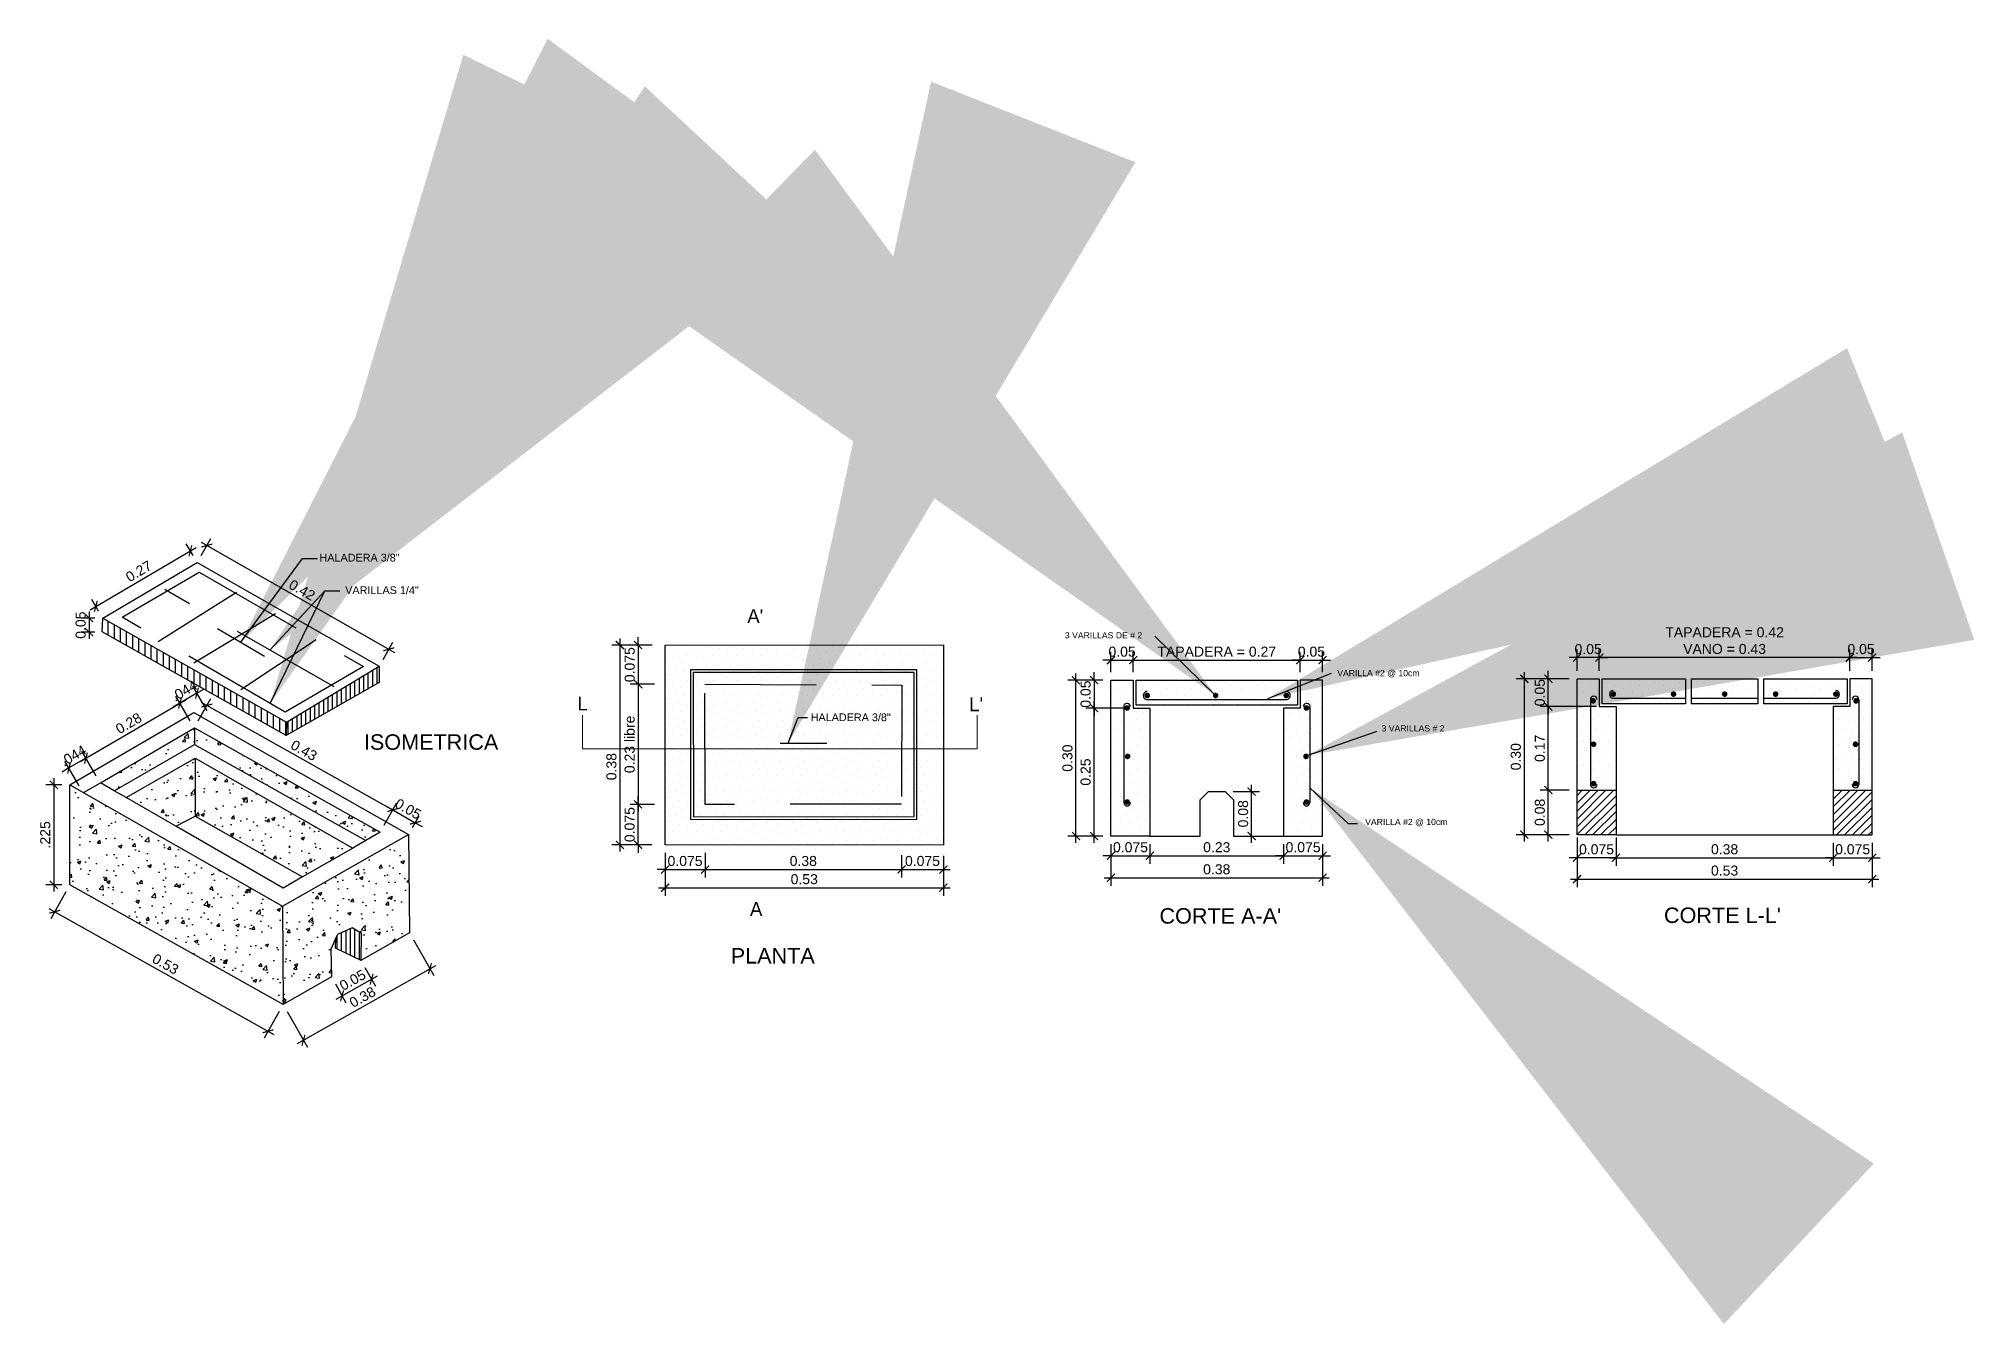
# Model space of a CAD drawing. Header units: millimetres. Extents: x 1147.5 to 1224.1, y 2097.1 to 2139.6.
# Drawn here: x 1207.349 to 1211.695, y 2113.606 to 2116.493 of the extents above; entities that cross this region are included whole.
import ezdxf
from ezdxf.enums import TextEntityAlignment as Align

# ---------------------------------------------------------------- set-up
doc = ezdxf.new("R2010")
doc.units = ezdxf.units.MM
doc.linetypes.add('CENTER', pattern=[1.25, 1, -0.0625, 0.125, -0.0625])
doc.linetypes.add('HIDDEN', pattern=[0.375, 0.25, -0.125])
for name, color, linetype in [('AUX2', 8, 'Continuous'), ('G-Dimensiones', 1, 'Continuous'), ('HATCH', 7, 'Continuous'), ('HIERRO', 22, 'Continuous'), ('LINES', 1, 'Continuous'), ('TEXTO3', 1, 'Continuous'), ('TEXTOP', 7, 'Continuous')]:
    doc.layers.add(name, color=color, linetype=linetype)
doc.layers.add('COTAS', color=251, linetype='Continuous', lineweight=13)
doc.styles.add('RomanS', font='stylu.ttf')
doc.styles.get("Standard").update_dxf_attribs({"font": 'arial.ttf'})
doc.dimstyles.new('Dist2', dxfattribs={"dimscale": 0.3, "dimtxt": 0.15, "dimasz": 0.12, "dimexe": 0.12, "dimexo": 0.12, "dimgap": 0.05, "dimtad": 1, "dimdec": 3, "dimzin": 4, "dimdsep": 46, "dimtxsty": 'Standard', "dimblk": 'ARCHTICK', "dimcen": 0.12, "dimdle": 0.1, "dimclrd": 256, "dimclre": 256, "dimclrt": 256, "dimadec": 0, "dimazin": 0, "dimtfac": 1, "dimtdec": 3, "dimtix": 1, "dimtmove": 0, "dimatfit": 0, "dimfxl": 1, "dimtolj": 1, "dimtzin": 0, "dimarcsym": 0})
doc.dimstyles.get("Standard").update_dxf_attribs({"dimtxt": 0.18, "dimasz": 0.18, "dimexe": 0.18, "dimexo": 0.0625, "dimgap": 0.09, "dimtad": 0, "dimtih": 1, "dimtoh": 1, "dimdec": 4, "dimzin": 0, "dimdsep": 46, "dimtxsty": 'Standard', "dimcen": 0.09, "dimadec": 0, "dimazin": 0, "dimtfac": 1, "dimtdec": 4, "dimtofl": 0, "dimtmove": 0, "dimatfit": 3, "dimfxl": 1, "dimtolj": 1, "dimtzin": 0, "dimarcsym": 0})
pattern_1 = [(50, (1211.701976, 2109.095626), (0.0790732, -0.006918), [0.0082682, -0.0909505]), (355, (1211.701976, 2109.095626), (-0.0152964, 0.0829239), [0.0066146, -0.0727604]), (100.451, (1211.708565, 2109.09505), (0.0637771, 0.0760055), [0.0070269, -0.077296]), (46.1842, (1211.70198, 2109.11767), (0.1176558, -0.0182475), [0.0124023, -0.1364258]), (96.6356, (1211.71178, 2109.11615), (0.10304, 0.1073896), [0.0105404, -0.115944]), (351.184, (1211.70198, 2109.11767), (0.1030402, 0.1073894), [0.0099219, -0.1091406]), (21, (1211.713, 2109.11216), (0.06580507, -0.0443861), [0.0082682, -0.0909505]), (326, (1211.713, 2109.11216), (0.0268238, 0.0799427), [0.0066146, -0.0727604]), (71.4514, (1211.71848, 2109.10846), (0.0926287, 0.0355568), [0.0070269, -0.077296]), (37.5, (1211.701976, 2109.095626), (0.00134054, 0.03669924), [0, -0.07187847, 0, -0.07386285, 0, -0.07303602]), (7.5, (1211.701976, 2109.095626), (0.0290016, 0.04348115), [0, -0.04211285, 0, -0.07022483, 0, -0.02783637]), (327.5, (1211.67739, 2109.095626), (0.05885008, -0.00248643), [0, -0.02756076, 0, -0.08598958, 0, -0.11410156]), (317.5, (1211.666367, 2109.095626), (0.06429218, 0.0110358), [0, -0.035829, 0, -0.0571059, 0, -0.08102865])]

msp = doc.modelspace()

# ---------------------------------------------------------------- texts
at = {"layer": 'TEXTO3', "style": 'RomanS'}
for s, height, p in [("A'", 0.03125, (1208.9579, 2115.196)), ('L', 0.0312, (1208.5702, 2114.9999)), ("L'", 0.03125, (1209.4538, 2114.9979)), ('A', 0.0312, (1208.96, 2114.5385))]:
    msp.add_text(s, height=height, dxfattribs=at).set_placement(p, align=Align.MIDDLE)
at = {"layer": 'TEXTO3'}
for s, p in [('ISOMETRICA', (1208.2302, 2114.9134)), ("CORTE A-A'", (1210.002, 2114.523)), ("CORTE L-L'", (1211.1292, 2114.5244)), ('PLANTA', (1208.9972, 2114.4334))]:
    msp.add_text(s, height=0.03472, dxfattribs=at).set_placement(p, align=Align.MIDDLE)
at = {"layer": 'TEXTOP'}
for s, height, p in [('HALADERA 3/8"', 0.017361, (1208.0695, 2115.3278)), ('VARILLAS 1/4"', 0.017361, (1208.1199, 2115.2547)), ('3 VARILLAS DE # 2', 0.013889, (1209.7398, 2115.1531)), ('VARILLA #2 @ 10cm', 0.013889, (1210.3568, 2115.0672)), ('HALADERA 3/8"', 0.017361, (1209.1722, 2114.9693)), ('3 VARILLAS # 2', 0.013889, (1210.4346, 2114.9441)), ('VARILLA #2 @ 10cm', 0.013889, (1210.4194, 2114.7329))]:
    msp.add_text(s, height=height, dxfattribs=at).set_placement(p, align=Align.MIDDLE)

# ---------------------------------------------------------------- blocks, each defined once
blk = doc.blocks.new('_ArchTick')
at = {"color": 0, "linetype": 'ByBlock', "const_width": 0.15}
blk.add_lwpolyline([(-0.5, -0.5), (0.5, 0.5)], dxfattribs=at)
blk = doc.blocks.new('*D339')
at = {"layer": 'Defpoints', "color": 0, "transparency": 16777216}
for p in [(1208.7556, 2114.6517), (1209.3802, 2114.6483), (1209.3802, 2114.5863)]:
    blk.add_point(p, dxfattribs=at)
at = {"layer": 'G-Dimensiones', "lineweight": -2, "transparency": 16777216}
for p, q in [((1208.7556, 2114.6337), (1208.7556, 2114.5683)), ((1209.3802, 2114.6303), (1209.3802, 2114.5683)), ((1208.7406, 2114.5863), (1209.3952, 2114.5863))]:
    blk.add_line(p, q, dxfattribs=at)
at = {"layer": 'G-Dimensiones', "lineweight": -2, "transparency": 16777216, "xscale": 0.018, "yscale": 0.018, "zscale": 0.018, "rotation": 180}
blk.add_blockref('_ArchTick', (1208.7556, 2114.5863), dxfattribs=at)
at = {"layer": 'G-Dimensiones', "lineweight": -2, "transparency": 16777216, "xscale": 0.018, "yscale": 0.018, "zscale": 0.018}
blk.add_blockref('_ArchTick', (1209.3802, 2114.5863), dxfattribs=at)
at = {"layer": 'G-Dimensiones', "transparency": 16777216, "insert": (1209.0679, 2114.6053), "char_height": 0.0225, "attachment_point": 5}
blk.add_mtext('\\A1;0.53', dxfattribs=at)
blk = doc.blocks.new('*D340')
at = {"layer": 'Defpoints', "color": 0, "transparency": 16777216}
for p in [(1208.8452, 2114.6827), (1209.2864, 2114.6771), (1209.2864, 2114.6272)]:
    blk.add_point(p, dxfattribs=at)
at = {"layer": 'G-Dimensiones', "lineweight": -2, "transparency": 16777216}
for p, q in [((1208.8452, 2114.6647), (1208.8452, 2114.6092)), ((1208.8302, 2114.6272), (1209.3014, 2114.6272)), ((1209.2864, 2114.6591), (1209.2864, 2114.6092))]:
    blk.add_line(p, q, dxfattribs=at)
at = {"layer": 'G-Dimensiones', "lineweight": -2, "transparency": 16777216, "xscale": 0.018, "yscale": 0.018, "zscale": 0.018, "rotation": 180}
blk.add_blockref('_ArchTick', (1208.8452, 2114.6272), dxfattribs=at)
at = {"layer": 'G-Dimensiones', "lineweight": -2, "transparency": 16777216, "xscale": 0.018, "yscale": 0.018, "zscale": 0.018}
blk.add_blockref('_ArchTick', (1209.2864, 2114.6272), dxfattribs=at)
at = {"layer": 'G-Dimensiones', "transparency": 16777216, "insert": (1209.0658, 2114.6462), "char_height": 0.0225, "attachment_point": 5}
blk.add_mtext('\\A1;0.38', dxfattribs=at)
blk = doc.blocks.new('*X338')
at = {"color": 0}
for p, q in [((317.65, 231.47), (317.65, 231.47)), ((318.2, 229.81), (318.2, 229.81)), ((319.3, 230.91), (319.3, 230.91)), ((320.41, 232.02), (320.41, 232.02)), ((320.96, 230.36), (320.96, 230.36)), ((322.07, 231.47), (322.07, 231.47)), ((322.62, 229.81), (322.62, 229.81)), ((323.72, 230.91), (323.72, 230.91)), ((324.83, 232.02), (324.83, 232.02)), ((325.38, 230.36), (325.38, 230.36)), ((326.48, 231.47), (326.48, 231.47)), ((327.04, 229.81), (327.04, 229.81)), ((328.14, 230.91), (328.14, 230.91)), ((329.25, 232.02), (329.25, 232.02)), ((329.8, 230.36), (329.8, 230.36)), ((330.9, 231.47), (330.9, 231.47)), ((331.46, 229.81), (331.46, 229.81)), ((332.56, 230.91), (332.56, 230.91)), ((333.67, 232.02), (333.67, 232.02)), ((334.22, 230.36), (334.22, 230.36)), ((335.32, 231.47), (335.32, 231.47)), ((335.88, 229.81), (335.88, 229.81)), ((336.98, 230.91), (336.98, 230.91)), ((338.09, 232.02), (338.09, 232.02)), ((338.64, 230.36), (338.64, 230.36)), ((339.74, 231.47), (339.74, 231.47)), ((340.3, 229.81), (340.3, 229.81)), ((341.4, 230.91), (341.4, 230.91)), ((342.5, 232.02), (342.5, 232.02)), ((343.06, 230.36), (343.06, 230.36)), ((344.16, 231.47), (344.16, 231.47)), ((344.71, 229.81), (344.71, 229.81)), ((345.82, 230.91), (345.82, 230.91)), ((346.92, 232.02), (346.92, 232.02)), ((347.48, 230.36), (347.48, 230.36)), ((348.58, 231.47), (348.58, 231.47)), ((349.13, 229.81), (349.13, 229.81)), ((350.24, 230.91), (350.24, 230.91)), ((351.34, 232.02), (351.34, 232.02)), ((351.9, 230.36), (351.9, 230.36)), ((353, 231.47), (353, 231.47)), ((353.55, 229.81), (353.55, 229.81)), ((354.66, 230.91), (354.66, 230.91)), ((355.76, 232.02), (355.76, 232.02)), ((356.32, 230.36), (356.32, 230.36)), ((357.42, 231.47), (357.42, 231.47)), ((357.97, 229.81), (357.97, 229.81)), ((359.08, 230.91), (359.08, 230.91)), ((360.18, 232.02), (360.18, 232.02)), ((360.73, 230.36), (360.73, 230.36)), ((361.84, 231.47), (361.84, 231.47)), ((362.39, 229.81), (362.39, 229.81)), ((363.5, 230.91), (363.5, 230.91)), ((364.6, 232.02), (364.6, 232.02)), ((365.15, 230.36), (365.15, 230.36)), ((366.26, 231.47), (366.26, 231.47)), ((366.81, 229.81), (366.81, 229.81)), ((317.09, 228.7), (317.09, 228.7)), ((317.65, 227.05), (317.65, 227.05)), ((318.75, 228.15), (318.75, 228.15)), ((319.3, 226.5), (319.3, 226.5)), ((319.86, 229.26), (319.86, 229.26)), ((320.41, 227.6), (320.41, 227.6)), ((321.51, 228.7), (321.51, 228.7)), ((322.07, 227.05), (322.07, 227.05)), ((323.17, 228.15), (323.17, 228.15)), ((323.72, 226.5), (323.72, 226.5)), ((324.27, 229.26), (324.27, 229.26)), ((324.83, 227.6), (324.83, 227.6)), ((325.93, 228.7), (325.93, 228.7)), ((326.48, 227.05), (326.48, 227.05)), ((327.59, 228.15), (327.59, 228.15)), ((328.14, 226.5), (328.14, 226.5)), ((328.69, 229.26), (328.69, 229.26)), ((329.25, 227.6), (329.25, 227.6)), ((330.35, 228.7), (330.35, 228.7)), ((330.9, 227.05), (330.9, 227.05)), ((332.01, 228.15), (332.01, 228.15)), ((332.56, 226.5), (332.56, 226.5)), ((333.11, 229.26), (333.11, 229.26)), ((333.67, 227.6), (333.67, 227.6)), ((334.77, 228.7), (334.77, 228.7)), ((335.32, 227.05), (335.32, 227.05)), ((336.43, 228.15), (336.43, 228.15)), ((336.98, 226.5), (336.98, 226.5)), ((337.53, 229.26), (337.53, 229.26)), ((338.09, 227.6), (338.09, 227.6)), ((339.19, 228.7), (339.19, 228.7)), ((339.74, 227.05), (339.74, 227.05)), ((340.85, 228.15), (340.85, 228.15)), ((341.4, 226.5), (341.4, 226.5)), ((341.95, 229.26), (341.95, 229.26)), ((342.5, 227.6), (342.5, 227.6)), ((343.61, 228.7), (343.61, 228.7)), ((344.16, 227.05), (344.16, 227.05)), ((345.27, 228.15), (345.27, 228.15)), ((345.82, 226.5), (345.82, 226.5)), ((346.37, 229.26), (346.37, 229.26)), ((346.92, 227.6), (346.92, 227.6)), ((348.03, 228.7), (348.03, 228.7)), ((348.58, 227.05), (348.58, 227.05)), ((349.69, 228.15), (349.69, 228.15)), ((350.24, 226.5), (350.24, 226.5)), ((350.79, 229.26), (350.79, 229.26)), ((351.34, 227.6), (351.34, 227.6)), ((352.45, 228.7), (352.45, 228.7)), ((353, 227.05), (353, 227.05)), ((354.11, 228.15), (354.11, 228.15)), ((354.66, 226.5), (354.66, 226.5)), ((355.21, 229.26), (355.21, 229.26)), ((355.76, 227.6), (355.76, 227.6)), ((356.87, 228.7), (356.87, 228.7)), ((357.42, 227.05), (357.42, 227.05)), ((358.53, 228.15), (358.53, 228.15)), ((359.08, 226.5), (359.08, 226.5)), ((359.63, 229.26), (359.63, 229.26)), ((360.18, 227.6), (360.18, 227.6)), ((361.29, 228.7), (361.29, 228.7)), ((361.84, 227.05), (361.84, 227.05)), ((362.94, 228.15), (362.94, 228.15)), ((363.5, 226.5), (363.5, 226.5)), ((364.05, 229.26), (364.05, 229.26)), ((364.6, 227.6), (364.6, 227.6)), ((365.71, 228.7), (365.71, 228.7)), ((366.26, 227.05), (366.26, 227.05)), ((317.09, 224.29), (317.09, 224.29)), ((317.65, 222.63), (317.65, 222.63)), ((318.2, 225.39), (318.2, 225.39)), ((318.75, 223.73), (318.75, 223.73)), ((319.86, 224.84), (319.86, 224.84)), ((320.41, 223.18), (320.41, 223.18)), ((320.96, 225.94), (320.96, 225.94)), ((321.51, 224.29), (321.51, 224.29)), ((322.07, 222.63), (322.07, 222.63)), ((322.62, 225.39), (322.62, 225.39)), ((323.17, 223.73), (323.17, 223.73)), ((324.27, 224.84), (324.27, 224.84)), ((324.83, 223.18), (324.83, 223.18)), ((325.38, 225.94), (325.38, 225.94)), ((325.93, 224.29), (325.93, 224.29)), ((326.48, 222.63), (326.48, 222.63)), ((327.04, 225.39), (327.04, 225.39)), ((327.59, 223.73), (327.59, 223.73)), ((328.69, 224.84), (328.69, 224.84)), ((329.25, 223.18), (329.25, 223.18)), ((329.8, 225.94), (329.8, 225.94)), ((330.35, 224.29), (330.35, 224.29)), ((330.9, 222.63), (330.9, 222.63)), ((331.46, 225.39), (331.46, 225.39)), ((332.01, 223.73), (332.01, 223.73)), ((333.11, 224.84), (333.11, 224.84)), ((333.67, 223.18), (333.67, 223.18)), ((334.22, 225.94), (334.22, 225.94)), ((334.77, 224.29), (334.77, 224.29)), ((335.32, 222.63), (335.32, 222.63)), ((335.88, 225.39), (335.88, 225.39)), ((336.43, 223.73), (336.43, 223.73)), ((337.53, 224.84), (337.53, 224.84)), ((338.09, 223.18), (338.09, 223.18)), ((338.64, 225.94), (338.64, 225.94)), ((339.19, 224.29), (339.19, 224.29)), ((339.74, 222.63), (339.74, 222.63)), ((340.3, 225.39), (340.3, 225.39)), ((340.85, 223.73), (340.85, 223.73)), ((341.95, 224.84), (341.95, 224.84)), ((342.5, 223.18), (342.5, 223.18)), ((343.06, 225.94), (343.06, 225.94)), ((343.61, 224.29), (343.61, 224.29)), ((344.16, 222.63), (344.16, 222.63)), ((344.71, 225.39), (344.71, 225.39)), ((345.27, 223.73), (345.27, 223.73)), ((346.37, 224.84), (346.37, 224.84)), ((346.92, 223.18), (346.92, 223.18)), ((347.48, 225.94), (347.48, 225.94)), ((348.03, 224.29), (348.03, 224.29)), ((348.58, 222.63), (348.58, 222.63)), ((349.13, 225.39), (349.13, 225.39)), ((349.69, 223.73), (349.69, 223.73)), ((350.79, 224.84), (350.79, 224.84)), ((351.34, 223.18), (351.34, 223.18)), ((351.9, 225.94), (351.9, 225.94)), ((352.45, 224.29), (352.45, 224.29)), ((353, 222.63), (353, 222.63)), ((353.55, 225.39), (353.55, 225.39)), ((354.11, 223.73), (354.11, 223.73)), ((355.21, 224.84), (355.21, 224.84)), ((355.76, 223.18), (355.76, 223.18)), ((356.32, 225.94), (356.32, 225.94)), ((356.87, 224.29), (356.87, 224.29)), ((357.42, 222.63), (357.42, 222.63)), ((357.97, 225.39), (357.97, 225.39)), ((358.53, 223.73), (358.53, 223.73)), ((359.63, 224.84), (359.63, 224.84)), ((360.18, 223.18), (360.18, 223.18)), ((360.73, 225.94), (360.73, 225.94)), ((361.29, 224.29), (361.29, 224.29)), ((361.84, 222.63), (361.84, 222.63)), ((362.39, 225.39), (362.39, 225.39)), ((362.94, 223.73), (362.94, 223.73)), ((364.05, 224.84), (364.05, 224.84)), ((364.6, 223.18), (364.6, 223.18)), ((365.15, 225.94), (365.15, 225.94)), ((365.71, 224.29), (365.71, 224.29)), ((366.26, 222.63), (366.26, 222.63)), ((366.81, 225.39), (366.81, 225.39)), ((317.09, 219.87), (317.09, 219.87)), ((318.2, 220.97), (318.2, 220.97)), ((318.75, 219.31), (318.75, 219.31)), ((319.3, 222.08), (319.3, 222.08)), ((319.86, 220.42), (319.86, 220.42)), ((320.96, 221.52), (320.96, 221.52)), ((321.51, 219.87), (321.51, 219.87)), ((322.62, 220.97), (322.62, 220.97)), ((323.17, 219.31), (323.17, 219.31)), ((323.72, 222.08), (323.72, 222.08)), ((324.27, 220.42), (324.27, 220.42)), ((325.38, 221.52), (325.38, 221.52)), ((325.93, 219.87), (325.93, 219.87)), ((327.04, 220.97), (327.04, 220.97)), ((327.59, 219.31), (327.59, 219.31)), ((328.14, 222.08), (328.14, 222.08)), ((328.69, 220.42), (328.69, 220.42)), ((329.8, 221.52), (329.8, 221.52)), ((330.35, 219.87), (330.35, 219.87)), ((331.46, 220.97), (331.46, 220.97)), ((332.01, 219.31), (332.01, 219.31)), ((332.56, 222.08), (332.56, 222.08)), ((333.11, 220.42), (333.11, 220.42)), ((334.22, 221.52), (334.22, 221.52)), ((334.77, 219.87), (334.77, 219.87)), ((335.88, 220.97), (335.88, 220.97)), ((336.43, 219.31), (336.43, 219.31)), ((336.98, 222.08), (336.98, 222.08)), ((337.53, 220.42), (337.53, 220.42)), ((338.64, 221.52), (338.64, 221.52)), ((339.19, 219.87), (339.19, 219.87)), ((340.3, 220.97), (340.3, 220.97)), ((340.85, 219.31), (340.85, 219.31)), ((341.4, 222.08), (341.4, 222.08)), ((341.95, 220.42), (341.95, 220.42)), ((343.06, 221.52), (343.06, 221.52)), ((343.61, 219.87), (343.61, 219.87)), ((344.71, 220.97), (344.71, 220.97)), ((345.27, 219.31), (345.27, 219.31)), ((345.82, 222.08), (345.82, 222.08)), ((346.37, 220.42), (346.37, 220.42)), ((347.48, 221.52), (347.48, 221.52)), ((348.03, 219.87), (348.03, 219.87)), ((349.13, 220.97), (349.13, 220.97)), ((349.69, 219.31), (349.69, 219.31)), ((350.24, 222.08), (350.24, 222.08)), ((350.79, 220.42), (350.79, 220.42)), ((351.9, 221.52), (351.9, 221.52)), ((352.45, 219.87), (352.45, 219.87)), ((353.55, 220.97), (353.55, 220.97)), ((354.11, 219.31), (354.11, 219.31)), ((354.66, 222.08), (354.66, 222.08)), ((355.21, 220.42), (355.21, 220.42)), ((356.32, 221.52), (356.32, 221.52)), ((356.87, 219.87), (356.87, 219.87)), ((357.97, 220.97), (357.97, 220.97)), ((358.53, 219.31), (358.53, 219.31)), ((359.08, 222.08), (359.08, 222.08)), ((359.63, 220.42), (359.63, 220.42)), ((360.73, 221.52), (360.73, 221.52)), ((361.29, 219.87), (361.29, 219.87)), ((362.39, 220.97), (362.39, 220.97)), ((362.94, 219.31), (362.94, 219.31)), ((363.5, 222.08), (363.5, 222.08)), ((364.05, 220.42), (364.05, 220.42)), ((365.15, 221.52), (365.15, 221.52)), ((365.71, 219.87), (365.71, 219.87)), ((366.81, 220.97), (366.81, 220.97)), ((317.65, 218.21), (317.65, 218.21)), ((318.2, 216.55), (318.2, 216.55)), ((319.3, 217.66), (319.3, 217.66)), ((319.86, 216), (319.86, 216)), ((320.41, 218.76), (320.41, 218.76)), ((320.96, 217.1), (320.96, 217.1)), ((322.07, 218.21), (322.07, 218.21)), ((322.62, 216.55), (322.62, 216.55)), ((323.72, 217.66), (323.72, 217.66)), ((324.27, 216), (324.27, 216)), ((324.83, 218.76), (324.83, 218.76)), ((325.38, 217.1), (325.38, 217.1)), ((326.48, 218.21), (326.48, 218.21)), ((327.04, 216.55), (327.04, 216.55)), ((328.14, 217.66), (328.14, 217.66)), ((328.69, 216), (328.69, 216)), ((329.25, 218.76), (329.25, 218.76)), ((329.8, 217.1), (329.8, 217.1)), ((330.9, 218.21), (330.9, 218.21)), ((331.46, 216.55), (331.46, 216.55)), ((332.56, 217.66), (332.56, 217.66)), ((333.11, 216), (333.11, 216)), ((333.67, 218.76), (333.67, 218.76)), ((334.22, 217.1), (334.22, 217.1)), ((335.32, 218.21), (335.32, 218.21)), ((335.88, 216.55), (335.88, 216.55)), ((336.98, 217.66), (336.98, 217.66)), ((337.53, 216), (337.53, 216)), ((338.09, 218.76), (338.09, 218.76)), ((338.64, 217.1), (338.64, 217.1)), ((339.74, 218.21), (339.74, 218.21)), ((340.3, 216.55), (340.3, 216.55)), ((341.4, 217.66), (341.4, 217.66)), ((341.95, 216), (341.95, 216)), ((342.5, 218.76), (342.5, 218.76)), ((343.06, 217.1), (343.06, 217.1)), ((344.16, 218.21), (344.16, 218.21)), ((344.71, 216.55), (344.71, 216.55)), ((345.82, 217.66), (345.82, 217.66)), ((346.37, 216), (346.37, 216)), ((346.92, 218.76), (346.92, 218.76)), ((347.48, 217.1), (347.48, 217.1)), ((348.58, 218.21), (348.58, 218.21)), ((349.13, 216.55), (349.13, 216.55)), ((350.24, 217.66), (350.24, 217.66)), ((350.79, 216), (350.79, 216)), ((351.34, 218.76), (351.34, 218.76)), ((351.9, 217.1), (351.9, 217.1)), ((353, 218.21), (353, 218.21)), ((353.55, 216.55), (353.55, 216.55)), ((354.66, 217.66), (354.66, 217.66)), ((355.21, 216), (355.21, 216)), ((355.76, 218.76), (355.76, 218.76)), ((356.32, 217.1), (356.32, 217.1)), ((357.42, 218.21), (357.42, 218.21)), ((357.97, 216.55), (357.97, 216.55)), ((359.08, 217.66), (359.08, 217.66)), ((359.63, 216), (359.63, 216)), ((360.18, 218.76), (360.18, 218.76)), ((360.73, 217.1), (360.73, 217.1)), ((361.84, 218.21), (361.84, 218.21)), ((362.39, 216.55), (362.39, 216.55)), ((363.5, 217.66), (363.5, 217.66)), ((364.05, 216), (364.05, 216)), ((364.6, 218.76), (364.6, 218.76)), ((365.15, 217.1), (365.15, 217.1)), ((366.26, 218.21), (366.26, 218.21)), ((366.81, 216.55), (366.81, 216.55)), ((317.09, 215.45), (317.09, 215.45)), ((317.65, 213.79), (317.65, 213.79)), ((318.2, 212.13), (318.2, 212.13)), ((318.75, 214.89), (318.75, 214.89)), ((319.3, 213.24), (319.3, 213.24)), ((320.41, 214.34), (320.41, 214.34)), ((320.96, 212.68), (320.96, 212.68)), ((321.51, 215.45), (321.51, 215.45)), ((322.07, 213.79), (322.07, 213.79)), ((322.62, 212.13), (322.62, 212.13)), ((323.17, 214.89), (323.17, 214.89)), ((323.72, 213.24), (323.72, 213.24)), ((324.83, 214.34), (324.83, 214.34)), ((325.38, 212.68), (325.38, 212.68)), ((325.93, 215.45), (325.93, 215.45)), ((326.48, 213.79), (326.48, 213.79)), ((327.04, 212.13), (327.04, 212.13)), ((327.59, 214.89), (327.59, 214.89)), ((328.14, 213.24), (328.14, 213.24)), ((329.25, 214.34), (329.25, 214.34)), ((329.8, 212.68), (329.8, 212.68)), ((330.35, 215.45), (330.35, 215.45)), ((330.9, 213.79), (330.9, 213.79)), ((331.46, 212.13), (331.46, 212.13)), ((332.01, 214.89), (332.01, 214.89)), ((332.56, 213.24), (332.56, 213.24)), ((333.67, 214.34), (333.67, 214.34)), ((334.22, 212.68), (334.22, 212.68)), ((334.77, 215.45), (334.77, 215.45)), ((335.32, 213.79), (335.32, 213.79)), ((335.88, 212.13), (335.88, 212.13)), ((336.43, 214.89), (336.43, 214.89)), ((336.98, 213.24), (336.98, 213.24)), ((338.09, 214.34), (338.09, 214.34)), ((338.64, 212.68), (338.64, 212.68)), ((339.19, 215.45), (339.19, 215.45)), ((339.74, 213.79), (339.74, 213.79)), ((340.3, 212.13), (340.3, 212.13)), ((340.85, 214.89), (340.85, 214.89)), ((341.4, 213.24), (341.4, 213.24)), ((342.5, 214.34), (342.5, 214.34)), ((343.06, 212.68), (343.06, 212.68)), ((343.61, 215.45), (343.61, 215.45)), ((344.16, 213.79), (344.16, 213.79)), ((344.71, 212.13), (344.71, 212.13)), ((345.27, 214.89), (345.27, 214.89)), ((345.82, 213.24), (345.82, 213.24)), ((346.92, 214.34), (346.92, 214.34)), ((347.48, 212.68), (347.48, 212.68)), ((348.03, 215.45), (348.03, 215.45)), ((348.58, 213.79), (348.58, 213.79)), ((349.13, 212.13), (349.13, 212.13)), ((349.69, 214.89), (349.69, 214.89)), ((350.24, 213.24), (350.24, 213.24)), ((351.34, 214.34), (351.34, 214.34)), ((351.9, 212.68), (351.9, 212.68)), ((352.45, 215.45), (352.45, 215.45)), ((353, 213.79), (353, 213.79)), ((353.55, 212.13), (353.55, 212.13)), ((354.11, 214.89), (354.11, 214.89)), ((354.66, 213.24), (354.66, 213.24)), ((355.76, 214.34), (355.76, 214.34)), ((356.32, 212.68), (356.32, 212.68)), ((356.87, 215.45), (356.87, 215.45)), ((357.42, 213.79), (357.42, 213.79)), ((357.97, 212.13), (357.97, 212.13)), ((358.53, 214.89), (358.53, 214.89)), ((359.08, 213.24), (359.08, 213.24)), ((360.18, 214.34), (360.18, 214.34)), ((360.73, 212.68), (360.73, 212.68)), ((361.29, 215.45), (361.29, 215.45)), ((361.84, 213.79), (361.84, 213.79)), ((362.39, 212.13), (362.39, 212.13)), ((362.94, 214.89), (362.94, 214.89)), ((363.5, 213.24), (363.5, 213.24)), ((364.6, 214.34), (364.6, 214.34)), ((365.15, 212.68), (365.15, 212.68)), ((365.71, 215.45), (365.71, 215.45)), ((366.26, 213.79), (366.26, 213.79)), ((366.81, 212.13), (366.81, 212.13)), ((317.09, 211.03), (317.09, 211.03)), ((317.65, 209.37), (317.65, 209.37)), ((318.75, 210.47), (318.75, 210.47)), ((319.3, 208.82), (319.3, 208.82)), ((319.86, 211.58), (319.86, 211.58)), ((320.41, 209.92), (320.41, 209.92)), ((321.51, 211.03), (321.51, 211.03)), ((322.07, 209.37), (322.07, 209.37)), ((323.17, 210.47), (323.17, 210.47)), ((323.72, 208.82), (323.72, 208.82)), ((324.27, 211.58), (324.27, 211.58)), ((324.83, 209.92), (324.83, 209.92)), ((325.93, 211.03), (325.93, 211.03)), ((326.48, 209.37), (326.48, 209.37)), ((327.59, 210.47), (327.59, 210.47)), ((328.14, 208.82), (328.14, 208.82)), ((328.69, 211.58), (328.69, 211.58)), ((329.25, 209.92), (329.25, 209.92)), ((330.35, 211.03), (330.35, 211.03)), ((330.9, 209.37), (330.9, 209.37)), ((332.01, 210.47), (332.01, 210.47)), ((332.56, 208.82), (332.56, 208.82)), ((333.11, 211.58), (333.11, 211.58)), ((333.67, 209.92), (333.67, 209.92)), ((334.77, 211.03), (334.77, 211.03)), ((335.32, 209.37), (335.32, 209.37)), ((336.43, 210.47), (336.43, 210.47)), ((336.98, 208.82), (336.98, 208.82)), ((337.53, 211.58), (337.53, 211.58)), ((338.09, 209.92), (338.09, 209.92)), ((339.19, 211.03), (339.19, 211.03)), ((339.74, 209.37), (339.74, 209.37)), ((340.85, 210.47), (340.85, 210.47)), ((341.4, 208.82), (341.4, 208.82)), ((341.95, 211.58), (341.95, 211.58)), ((342.5, 209.92), (342.5, 209.92)), ((343.61, 211.03), (343.61, 211.03)), ((344.16, 209.37), (344.16, 209.37)), ((345.27, 210.47), (345.27, 210.47)), ((345.82, 208.82), (345.82, 208.82)), ((346.37, 211.58), (346.37, 211.58)), ((346.92, 209.92), (346.92, 209.92)), ((348.03, 211.03), (348.03, 211.03)), ((348.58, 209.37), (348.58, 209.37)), ((349.69, 210.47), (349.69, 210.47)), ((350.24, 208.82), (350.24, 208.82)), ((350.79, 211.58), (350.79, 211.58)), ((351.34, 209.92), (351.34, 209.92)), ((352.45, 211.03), (352.45, 211.03)), ((353, 209.37), (353, 209.37)), ((354.11, 210.47), (354.11, 210.47)), ((354.66, 208.82), (354.66, 208.82)), ((355.21, 211.58), (355.21, 211.58)), ((355.76, 209.92), (355.76, 209.92)), ((356.87, 211.03), (356.87, 211.03)), ((357.42, 209.37), (357.42, 209.37)), ((358.53, 210.47), (358.53, 210.47)), ((359.08, 208.82), (359.08, 208.82)), ((359.63, 211.58), (359.63, 211.58)), ((360.18, 209.92), (360.18, 209.92)), ((361.29, 211.03), (361.29, 211.03)), ((361.84, 209.37), (361.84, 209.37)), ((362.94, 210.47), (362.94, 210.47)), ((363.5, 208.82), (363.5, 208.82)), ((364.05, 211.58), (364.05, 211.58)), ((364.6, 209.92), (364.6, 209.92)), ((365.71, 211.03), (365.71, 211.03)), ((366.26, 209.37), (366.26, 209.37)), ((317.09, 206.61), (317.09, 206.61)), ((318.2, 207.71), (318.2, 207.71)), ((318.75, 206.06), (318.75, 206.06)), ((319.86, 207.16), (319.86, 207.16)), ((320.41, 205.5), (320.41, 205.5)), ((320.96, 208.27), (320.96, 208.27)), ((321.51, 206.61), (321.51, 206.61)), ((322.62, 207.71), (322.62, 207.71)), ((323.17, 206.06), (323.17, 206.06)), ((324.27, 207.16), (324.27, 207.16)), ((324.83, 205.5), (324.83, 205.5)), ((325.38, 208.27), (325.38, 208.27)), ((325.93, 206.61), (325.93, 206.61)), ((327.04, 207.71), (327.04, 207.71)), ((327.59, 206.06), (327.59, 206.06)), ((328.69, 207.16), (328.69, 207.16)), ((329.25, 205.5), (329.25, 205.5)), ((329.8, 208.27), (329.8, 208.27)), ((330.35, 206.61), (330.35, 206.61)), ((331.46, 207.71), (331.46, 207.71)), ((332.01, 206.06), (332.01, 206.06)), ((333.11, 207.16), (333.11, 207.16)), ((333.67, 205.5), (333.67, 205.5)), ((334.22, 208.27), (334.22, 208.27)), ((334.77, 206.61), (334.77, 206.61)), ((335.88, 207.71), (335.88, 207.71)), ((336.43, 206.06), (336.43, 206.06)), ((337.53, 207.16), (337.53, 207.16)), ((338.09, 205.5), (338.09, 205.5)), ((338.64, 208.27), (338.64, 208.27)), ((339.19, 206.61), (339.19, 206.61)), ((340.3, 207.71), (340.3, 207.71)), ((340.85, 206.06), (340.85, 206.06)), ((341.95, 207.16), (341.95, 207.16)), ((342.5, 205.5), (342.5, 205.5)), ((343.06, 208.27), (343.06, 208.27)), ((343.61, 206.61), (343.61, 206.61)), ((344.71, 207.71), (344.71, 207.71)), ((345.27, 206.06), (345.27, 206.06)), ((346.37, 207.16), (346.37, 207.16)), ((346.92, 205.5), (346.92, 205.5)), ((347.48, 208.27), (347.48, 208.27)), ((348.03, 206.61), (348.03, 206.61)), ((349.13, 207.71), (349.13, 207.71)), ((349.69, 206.06), (349.69, 206.06)), ((350.79, 207.16), (350.79, 207.16)), ((351.34, 205.5), (351.34, 205.5)), ((351.9, 208.27), (351.9, 208.27)), ((352.45, 206.61), (352.45, 206.61)), ((353.55, 207.71), (353.55, 207.71)), ((354.11, 206.06), (354.11, 206.06)), ((355.21, 207.16), (355.21, 207.16)), ((355.76, 205.5), (355.76, 205.5)), ((356.32, 208.27), (356.32, 208.27)), ((356.87, 206.61), (356.87, 206.61)), ((357.97, 207.71), (357.97, 207.71)), ((358.53, 206.06), (358.53, 206.06)), ((359.63, 207.16), (359.63, 207.16)), ((360.18, 205.5), (360.18, 205.5)), ((360.73, 208.27), (360.73, 208.27)), ((361.29, 206.61), (361.29, 206.61)), ((362.39, 207.71), (362.39, 207.71)), ((362.94, 206.06), (362.94, 206.06)), ((364.05, 207.16), (364.05, 207.16)), ((364.6, 205.5), (364.6, 205.5)), ((365.15, 208.27), (365.15, 208.27)), ((365.71, 206.61), (365.71, 206.61)), ((366.81, 207.71), (366.81, 207.71)), ((317.09, 202.19), (317.09, 202.19)), ((317.65, 204.95), (317.65, 204.95)), ((318.2, 203.29), (318.2, 203.29)), ((318.75, 201.64), (318.75, 201.64)), ((319.3, 204.4), (319.3, 204.4)), ((319.86, 202.74), (319.86, 202.74)), ((320.96, 203.85), (320.96, 203.85)), ((321.51, 202.19), (321.51, 202.19)), ((322.07, 204.95), (322.07, 204.95)), ((322.62, 203.29), (322.62, 203.29)), ((323.17, 201.64), (323.17, 201.64)), ((323.72, 204.4), (323.72, 204.4)), ((324.27, 202.74), (324.27, 202.74)), ((325.38, 203.85), (325.38, 203.85)), ((325.93, 202.19), (325.93, 202.19)), ((326.48, 204.95), (326.48, 204.95)), ((327.04, 203.29), (327.04, 203.29)), ((327.59, 201.64), (327.59, 201.64)), ((328.14, 204.4), (328.14, 204.4)), ((328.69, 202.74), (328.69, 202.74)), ((329.8, 203.85), (329.8, 203.85)), ((330.35, 202.19), (330.35, 202.19)), ((330.9, 204.95), (330.9, 204.95)), ((331.46, 203.29), (331.46, 203.29)), ((332.01, 201.64), (332.01, 201.64)), ((332.56, 204.4), (332.56, 204.4)), ((333.11, 202.74), (333.11, 202.74)), ((334.22, 203.85), (334.22, 203.85)), ((334.77, 202.19), (334.77, 202.19)), ((335.32, 204.95), (335.32, 204.95)), ((335.88, 203.29), (335.88, 203.29)), ((336.43, 201.64), (336.43, 201.64)), ((336.98, 204.4), (336.98, 204.4)), ((337.53, 202.74), (337.53, 202.74)), ((338.64, 203.85), (338.64, 203.85)), ((339.19, 202.19), (339.19, 202.19)), ((339.74, 204.95), (339.74, 204.95)), ((340.3, 203.29), (340.3, 203.29)), ((340.85, 201.64), (340.85, 201.64)), ((341.4, 204.4), (341.4, 204.4)), ((341.95, 202.74), (341.95, 202.74)), ((343.06, 203.85), (343.06, 203.85)), ((343.61, 202.19), (343.61, 202.19)), ((344.16, 204.95), (344.16, 204.95)), ((344.71, 203.29), (344.71, 203.29)), ((345.27, 201.64), (345.27, 201.64)), ((345.82, 204.4), (345.82, 204.4)), ((346.37, 202.74), (346.37, 202.74)), ((347.48, 203.85), (347.48, 203.85)), ((348.03, 202.19), (348.03, 202.19)), ((348.58, 204.95), (348.58, 204.95)), ((349.13, 203.29), (349.13, 203.29)), ((349.69, 201.64), (349.69, 201.64)), ((350.24, 204.4), (350.24, 204.4)), ((350.79, 202.74), (350.79, 202.74)), ((351.9, 203.85), (351.9, 203.85)), ((352.45, 202.19), (352.45, 202.19)), ((353, 204.95), (353, 204.95)), ((353.55, 203.29), (353.55, 203.29)), ((354.11, 201.64), (354.11, 201.64)), ((354.66, 204.4), (354.66, 204.4)), ((355.21, 202.74), (355.21, 202.74)), ((356.32, 203.85), (356.32, 203.85)), ((356.87, 202.19), (356.87, 202.19)), ((357.42, 204.95), (357.42, 204.95)), ((357.97, 203.29), (357.97, 203.29)), ((358.53, 201.64), (358.53, 201.64)), ((359.08, 204.4), (359.08, 204.4)), ((359.63, 202.74), (359.63, 202.74)), ((360.73, 203.85), (360.73, 203.85)), ((361.29, 202.19), (361.29, 202.19)), ((361.84, 204.95), (361.84, 204.95)), ((362.39, 203.29), (362.39, 203.29)), ((362.94, 201.64), (362.94, 201.64)), ((363.5, 204.4), (363.5, 204.4)), ((364.05, 202.74), (364.05, 202.74)), ((365.15, 203.85), (365.15, 203.85)), ((365.71, 202.19), (365.71, 202.19)), ((366.26, 204.95), (366.26, 204.95)), ((366.81, 203.29), (366.81, 203.29)), ((317.65, 200.53), (317.65, 200.53)), ((318.2, 198.87), (318.2, 198.87)), ((319.3, 199.98), (319.3, 199.98)), ((319.86, 198.32), (319.86, 198.32)), ((320.41, 201.08), (320.41, 201.08)), ((320.96, 199.43), (320.96, 199.43)), ((322.07, 200.53), (322.07, 200.53)), ((322.62, 198.87), (322.62, 198.87)), ((323.72, 199.98), (323.72, 199.98)), ((324.27, 198.32), (324.27, 198.32)), ((324.83, 201.08), (324.83, 201.08)), ((325.38, 199.43), (325.38, 199.43)), ((326.48, 200.53), (326.48, 200.53)), ((327.04, 198.87), (327.04, 198.87)), ((328.14, 199.98), (328.14, 199.98)), ((328.69, 198.32), (328.69, 198.32)), ((329.25, 201.08), (329.25, 201.08)), ((329.8, 199.43), (329.8, 199.43)), ((330.9, 200.53), (330.9, 200.53)), ((331.46, 198.87), (331.46, 198.87)), ((332.56, 199.98), (332.56, 199.98)), ((333.11, 198.32), (333.11, 198.32)), ((333.67, 201.08), (333.67, 201.08)), ((334.22, 199.43), (334.22, 199.43)), ((335.32, 200.53), (335.32, 200.53)), ((335.88, 198.87), (335.88, 198.87)), ((336.98, 199.98), (336.98, 199.98)), ((337.53, 198.32), (337.53, 198.32)), ((338.09, 201.08), (338.09, 201.08)), ((338.64, 199.43), (338.64, 199.43)), ((339.74, 200.53), (339.74, 200.53)), ((340.3, 198.87), (340.3, 198.87)), ((341.4, 199.98), (341.4, 199.98)), ((341.95, 198.32), (341.95, 198.32)), ((342.5, 201.08), (342.5, 201.08)), ((343.06, 199.43), (343.06, 199.43)), ((344.16, 200.53), (344.16, 200.53)), ((344.71, 198.87), (344.71, 198.87)), ((345.82, 199.98), (345.82, 199.98)), ((346.37, 198.32), (346.37, 198.32)), ((346.92, 201.08), (346.92, 201.08)), ((347.48, 199.43), (347.48, 199.43)), ((348.58, 200.53), (348.58, 200.53)), ((349.13, 198.87), (349.13, 198.87)), ((350.24, 199.98), (350.24, 199.98)), ((350.79, 198.32), (350.79, 198.32)), ((351.34, 201.08), (351.34, 201.08)), ((351.9, 199.43), (351.9, 199.43)), ((353, 200.53), (353, 200.53)), ((353.55, 198.87), (353.55, 198.87)), ((354.66, 199.98), (354.66, 199.98)), ((355.21, 198.32), (355.21, 198.32)), ((355.76, 201.08), (355.76, 201.08)), ((356.32, 199.43), (356.32, 199.43)), ((357.42, 200.53), (357.42, 200.53)), ((357.97, 198.87), (357.97, 198.87)), ((359.08, 199.98), (359.08, 199.98)), ((359.63, 198.32), (359.63, 198.32)), ((360.18, 201.08), (360.18, 201.08)), ((360.73, 199.43), (360.73, 199.43)), ((361.84, 200.53), (361.84, 200.53)), ((362.39, 198.87), (362.39, 198.87)), ((363.5, 199.98), (363.5, 199.98)), ((364.05, 198.32), (364.05, 198.32)), ((364.6, 201.08), (364.6, 201.08)), ((365.15, 199.43), (365.15, 199.43)), ((366.26, 200.53), (366.26, 200.53)), ((366.81, 198.87), (366.81, 198.87)), ((317.09, 197.77), (317.09, 197.77)), ((318.75, 197.22), (318.75, 197.22)), ((320.41, 196.66), (320.41, 196.66)), ((321.51, 197.77), (321.51, 197.77)), ((323.17, 197.22), (323.17, 197.22)), ((324.83, 196.66), (324.83, 196.66)), ((325.93, 197.77), (325.93, 197.77)), ((327.59, 197.22), (327.59, 197.22)), ((329.25, 196.66), (329.25, 196.66)), ((330.35, 197.77), (330.35, 197.77)), ((332.01, 197.22), (332.01, 197.22)), ((333.67, 196.66), (333.67, 196.66)), ((334.77, 197.77), (334.77, 197.77)), ((336.43, 197.22), (336.43, 197.22)), ((338.09, 196.66), (338.09, 196.66)), ((339.19, 197.77), (339.19, 197.77)), ((340.85, 197.22), (340.85, 197.22)), ((342.5, 196.66), (342.5, 196.66)), ((343.61, 197.77), (343.61, 197.77)), ((345.27, 197.22), (345.27, 197.22)), ((346.92, 196.66), (346.92, 196.66)), ((348.03, 197.77), (348.03, 197.77)), ((349.69, 197.22), (349.69, 197.22)), ((351.34, 196.66), (351.34, 196.66)), ((352.45, 197.77), (352.45, 197.77)), ((354.11, 197.22), (354.11, 197.22)), ((355.76, 196.66), (355.76, 196.66)), ((356.87, 197.77), (356.87, 197.77)), ((358.53, 197.22), (358.53, 197.22)), ((360.18, 196.66), (360.18, 196.66)), ((361.29, 197.77), (361.29, 197.77)), ((362.94, 197.22), (362.94, 197.22)), ((364.6, 196.66), (364.6, 196.66)), ((365.71, 197.77), (365.71, 197.77))]:
    blk.add_line(p, q, dxfattribs=at)
blk = doc.blocks.new('*D341')
at = {"layer": 'Defpoints', "color": 0, "transparency": 16777216}
for p in [(1208.7556, 2114.6827), (1208.8452, 2114.6827), (1208.8452, 2114.6272)]:
    blk.add_point(p, dxfattribs=at)
at = {"layer": 'G-Dimensiones', "lineweight": -2, "transparency": 16777216}
for p, q in [((1208.7556, 2114.6647), (1208.7556, 2114.6092)), ((1208.8452, 2114.6647), (1208.8452, 2114.6092)), ((1208.7556, 2114.6272), (1208.7376, 2114.6272)), ((1208.7556, 2114.6272), (1208.8452, 2114.6272)), ((1208.8452, 2114.6272), (1208.8632, 2114.6272))]:
    blk.add_line(p, q, dxfattribs=at)
at = {"layer": 'G-Dimensiones', "lineweight": -2, "transparency": 16777216, "xscale": 0.018, "yscale": 0.018, "zscale": 0.018}
blk.add_blockref('_ArchTick', (1208.7556, 2114.6272), dxfattribs=at)
at = {"layer": 'G-Dimensiones', "lineweight": -2, "transparency": 16777216, "xscale": 0.018, "yscale": 0.018, "zscale": 0.018, "rotation": 180}
blk.add_blockref('_ArchTick', (1208.8452, 2114.6272), dxfattribs=at)
at = {"layer": 'G-Dimensiones', "transparency": 16777216, "insert": (1208.8004, 2114.6462), "char_height": 0.0225, "attachment_point": 5}
blk.add_mtext('\\A1;0.075', dxfattribs=at)
blk = doc.blocks.new('*D342')
at = {"layer": 'Defpoints', "color": 0, "transparency": 16777216}
for p in [(1208.7168, 2115.1311), (1208.6541, 2114.6826), (1208.7168, 2114.6826)]:
    blk.add_point(p, dxfattribs=at)
at = {"layer": 'G-Dimensiones', "lineweight": -2, "transparency": 16777216}
for p, q in [((1208.6541, 2115.1461), (1208.6541, 2114.6676)), ((1208.6988, 2115.1311), (1208.6361, 2115.1311)), ((1208.6988, 2114.6826), (1208.6361, 2114.6826))]:
    blk.add_line(p, q, dxfattribs=at)
at = {"layer": 'G-Dimensiones', "lineweight": -2, "transparency": 16777216, "xscale": 0.018, "yscale": 0.018, "zscale": 0.018}
for p, rotation in [((1208.6541, 2115.1311), 90), ((1208.6541, 2114.6826), 270)]:
    blk.add_blockref('_ArchTick', p, dxfattribs=dict(at, rotation=rotation))
at = {"layer": 'G-Dimensiones', "transparency": 16777216, "insert": (1208.6351, 2114.8582), "char_height": 0.0225, "attachment_point": 5, "rotation": 90}
blk.add_mtext('\\A1;0.38', dxfattribs=at)
blk = doc.blocks.new('*D343')
at = {"layer": 'Defpoints', "color": 0, "transparency": 16777216}
for p in [(1208.7497, 2115.0431), (1208.695, 2114.7733), (1208.7497, 2114.7733)]:
    blk.add_point(p, dxfattribs=at)
at = {"layer": 'G-Dimensiones', "lineweight": -2, "transparency": 16777216}
for p, q in [((1208.695, 2115.0581), (1208.695, 2114.7583)), ((1208.7317, 2115.0431), (1208.677, 2115.0431)), ((1208.7317, 2114.7733), (1208.677, 2114.7733))]:
    blk.add_line(p, q, dxfattribs=at)
at = {"layer": 'G-Dimensiones', "lineweight": -2, "transparency": 16777216, "xscale": 0.018, "yscale": 0.018, "zscale": 0.018}
for p, rotation in [((1208.695, 2115.0431), 90), ((1208.695, 2114.7733), 270)]:
    blk.add_blockref('_ArchTick', p, dxfattribs=dict(at, rotation=rotation))
at = {"layer": 'G-Dimensiones', "transparency": 16777216, "insert": (1208.676, 2114.9082), "char_height": 0.0225, "attachment_point": 5, "rotation": 90}
blk.add_mtext('\\A1;0.23 libre', dxfattribs=at)
blk = doc.blocks.new('*D344')
at = {"layer": 'Defpoints', "color": 0, "transparency": 16777216}
for p in [(1208.695, 2114.7733), (1208.745, 2114.7733), (1208.7437, 2114.6826)]:
    blk.add_point(p, dxfattribs=at)
at = {"layer": 'G-Dimensiones', "lineweight": -2, "transparency": 16777216}
for p, q in [((1208.695, 2114.7733), (1208.695, 2114.7913)), ((1208.727, 2114.7733), (1208.677, 2114.7733)), ((1208.695, 2114.6826), (1208.695, 2114.7733)), ((1208.7257, 2114.6826), (1208.677, 2114.6826)), ((1208.695, 2114.6826), (1208.695, 2114.6646))]:
    blk.add_line(p, q, dxfattribs=at)
at = {"layer": 'G-Dimensiones', "lineweight": -2, "transparency": 16777216, "xscale": 0.018, "yscale": 0.018, "zscale": 0.018}
for p, rotation in [((1208.695, 2114.7733), 270), ((1208.695, 2114.6826), 90)]:
    blk.add_blockref('_ArchTick', p, dxfattribs=dict(at, rotation=rotation))
at = {"layer": 'G-Dimensiones', "transparency": 16777216, "insert": (1208.676, 2114.728), "char_height": 0.0225, "attachment_point": 5, "rotation": 90}
blk.add_mtext('\\A1;0.075', dxfattribs=at)
blk = doc.blocks.new('*D345')
at = {"layer": 'Defpoints', "color": 0, "transparency": 16777216}
for p in [(1208.7448, 2115.1311), (1208.6952, 2115.0431), (1208.7448, 2115.0431)]:
    blk.add_point(p, dxfattribs=at)
at = {"layer": 'G-Dimensiones', "lineweight": -2, "transparency": 16777216}
for p, q in [((1208.6952, 2115.1311), (1208.6952, 2115.1491)), ((1208.7268, 2115.1311), (1208.6772, 2115.1311)), ((1208.6952, 2115.1311), (1208.6952, 2115.0431)), ((1208.7268, 2115.0431), (1208.6772, 2115.0431)), ((1208.6952, 2115.0431), (1208.6952, 2115.0251))]:
    blk.add_line(p, q, dxfattribs=at)
at = {"layer": 'G-Dimensiones', "lineweight": -2, "transparency": 16777216, "xscale": 0.018, "yscale": 0.018, "zscale": 0.018}
for p, rotation in [((1208.6952, 2115.1311), 270), ((1208.6952, 2115.0431), 90)]:
    blk.add_blockref('_ArchTick', p, dxfattribs=dict(at, rotation=rotation))
at = {"layer": 'G-Dimensiones', "transparency": 16777216, "insert": (1208.6762, 2115.0871), "char_height": 0.0225, "attachment_point": 5, "rotation": 90}
blk.add_mtext('\\A1;0.075', dxfattribs=at)
blk = doc.blocks.new('*D346')
at = {"layer": 'Defpoints', "color": 0, "transparency": 16777216}
for p in [(1210.7683, 2115.0554), (1210.6844, 2114.7054), (1210.7683, 2114.7054)]:
    blk.add_point(p, dxfattribs=at)
at = {"layer": 'G-Dimensiones', "lineweight": -2, "transparency": 16777216}
for p, q in [((1210.7503, 2115.0554), (1210.6664, 2115.0554)), ((1210.6844, 2115.0704), (1210.6844, 2114.6904)), ((1210.7503, 2114.7054), (1210.6664, 2114.7054))]:
    blk.add_line(p, q, dxfattribs=at)
at = {"layer": 'G-Dimensiones', "lineweight": -2, "transparency": 16777216, "xscale": 0.018, "yscale": 0.018, "zscale": 0.018}
for p, rotation in [((1210.6844, 2115.0554), 90), ((1210.6844, 2114.7054), 270)]:
    blk.add_blockref('_ArchTick', p, dxfattribs=dict(at, rotation=rotation))
at = {"layer": 'G-Dimensiones', "transparency": 16777216, "insert": (1210.6654, 2114.8804), "char_height": 0.0225, "attachment_point": 5, "rotation": 90}
blk.add_mtext('\\A1;0.30', dxfattribs=at)
blk = doc.blocks.new('*D347')
at = {"layer": 'Defpoints', "color": 0, "transparency": 16777216}
for p in [(1210.7383, 2114.8054), (1210.8028, 2114.8054), (1210.8028, 2114.7054)]:
    blk.add_point(p, dxfattribs=at)
at = {"layer": 'G-Dimensiones', "lineweight": -2, "transparency": 16777216}
for p, q in [((1210.7848, 2114.8054), (1210.7203, 2114.8054)), ((1210.7383, 2114.6904), (1210.7383, 2114.8204)), ((1210.7848, 2114.7054), (1210.7203, 2114.7054))]:
    blk.add_line(p, q, dxfattribs=at)
at = {"layer": 'G-Dimensiones', "lineweight": -2, "transparency": 16777216, "xscale": 0.018, "yscale": 0.018, "zscale": 0.018}
for p, rotation in [((1210.7383, 2114.8054), 90), ((1210.7383, 2114.7054), 270)]:
    blk.add_blockref('_ArchTick', p, dxfattribs=dict(at, rotation=rotation))
at = {"layer": 'G-Dimensiones', "transparency": 16777216, "insert": (1210.7193, 2114.7554), "char_height": 0.0225, "attachment_point": 5, "rotation": 90}
blk.add_mtext('\\A1;0.08', dxfattribs=at)
blk = doc.blocks.new('*D348')
at = {"layer": 'Defpoints', "color": 0, "transparency": 16777216}
for p in [(1210.7383, 2114.9929), (1210.8028, 2114.9929), (1210.8028, 2114.8054)]:
    blk.add_point(p, dxfattribs=at)
at = {"layer": 'G-Dimensiones', "lineweight": -2, "transparency": 16777216}
for p, q in [((1210.7383, 2114.7904), (1210.7383, 2115.0079)), ((1210.7848, 2114.9929), (1210.7203, 2114.9929)), ((1210.7848, 2114.8054), (1210.7203, 2114.8054))]:
    blk.add_line(p, q, dxfattribs=at)
at = {"layer": 'G-Dimensiones', "lineweight": -2, "transparency": 16777216, "xscale": 0.018, "yscale": 0.018, "zscale": 0.018}
for p, rotation in [((1210.7383, 2114.9929), 90), ((1210.7383, 2114.8054), 270)]:
    blk.add_blockref('_ArchTick', p, dxfattribs=dict(at, rotation=rotation))
at = {"layer": 'G-Dimensiones', "transparency": 16777216, "insert": (1210.7193, 2114.8992), "char_height": 0.0225, "attachment_point": 5, "rotation": 90}
blk.add_mtext('\\A1;0.17', dxfattribs=at)
blk = doc.blocks.new('*D349')
at = {"layer": 'Defpoints', "color": 0, "transparency": 16777216}
for p in [(1210.7383, 2115.0554), (1210.8028, 2115.0554), (1210.8528, 2114.9929)]:
    blk.add_point(p, dxfattribs=at)
at = {"layer": 'G-Dimensiones', "lineweight": -2, "transparency": 16777216}
for p, q in [((1210.7848, 2115.0554), (1210.7203, 2115.0554)), ((1210.7383, 2115.0554), (1210.7383, 2115.0734)), ((1210.7383, 2114.9929), (1210.7383, 2115.0554)), ((1210.8348, 2114.9929), (1210.7203, 2114.9929)), ((1210.7383, 2114.9929), (1210.7383, 2114.9749))]:
    blk.add_line(p, q, dxfattribs=at)
at = {"layer": 'G-Dimensiones', "lineweight": -2, "transparency": 16777216, "xscale": 0.018, "yscale": 0.018, "zscale": 0.018}
for p, rotation in [((1210.7383, 2115.0554), 270), ((1210.7383, 2114.9929), 90)]:
    blk.add_blockref('_ArchTick', p, dxfattribs=dict(at, rotation=rotation))
at = {"layer": 'G-Dimensiones', "transparency": 16777216, "insert": (1210.7193, 2115.0242), "char_height": 0.0225, "attachment_point": 5, "rotation": 90}
blk.add_mtext('\\A1;0.05', dxfattribs=at)
blk = doc.blocks.new('*D350')
at = {"layer": 'Defpoints', "color": 0, "transparency": 16777216}
for p in [(1209.6779, 2115.0523), (1209.7565, 2115.0523), (1209.7565, 2114.7023)]:
    blk.add_point(p, dxfattribs=at)
at = {"layer": 'G-Dimensiones', "lineweight": -2, "transparency": 16777216}
for p, q in [((1209.7385, 2115.0523), (1209.6599, 2115.0523)), ((1209.6779, 2114.6873), (1209.6779, 2115.0673)), ((1209.7385, 2114.7023), (1209.6599, 2114.7023))]:
    blk.add_line(p, q, dxfattribs=at)
at = {"layer": 'G-Dimensiones', "lineweight": -2, "transparency": 16777216, "xscale": 0.018, "yscale": 0.018, "zscale": 0.018}
for p, rotation in [((1209.6779, 2115.0523), 90), ((1209.6779, 2114.7023), 270)]:
    blk.add_blockref('_ArchTick', p, dxfattribs=dict(at, rotation=rotation))
at = {"layer": 'G-Dimensiones', "transparency": 16777216, "insert": (1209.6589, 2114.8773), "char_height": 0.0225, "attachment_point": 5, "rotation": 90}
blk.add_mtext('\\A1;0.30', dxfattribs=at)
blk = doc.blocks.new('*D351')
at = {"layer": 'Defpoints', "color": 0, "transparency": 16777216}
for p in [(1209.2864, 2114.6771), (1209.3802, 2114.6759), (1209.3802, 2114.6272)]:
    blk.add_point(p, dxfattribs=at)
at = {"layer": 'G-Dimensiones', "lineweight": -2, "transparency": 16777216}
for p, q in [((1209.2714, 2114.6272), (1209.3952, 2114.6272)), ((1209.2864, 2114.6591), (1209.2864, 2114.6092)), ((1209.3802, 2114.6579), (1209.3802, 2114.6092))]:
    blk.add_line(p, q, dxfattribs=at)
at = {"layer": 'G-Dimensiones', "lineweight": -2, "transparency": 16777216, "xscale": 0.018, "yscale": 0.018, "zscale": 0.018, "rotation": 180}
blk.add_blockref('_ArchTick', (1209.2864, 2114.6272), dxfattribs=at)
at = {"layer": 'G-Dimensiones', "lineweight": -2, "transparency": 16777216, "xscale": 0.018, "yscale": 0.018, "zscale": 0.018}
blk.add_blockref('_ArchTick', (1209.3802, 2114.6272), dxfattribs=at)
at = {"layer": 'G-Dimensiones', "transparency": 16777216, "insert": (1209.3333, 2114.6462), "char_height": 0.0225, "attachment_point": 5}
blk.add_mtext('\\A1;0.075', dxfattribs=at)
blk = doc.blocks.new('*D352')
at = {"layer": 'Defpoints', "color": 0, "transparency": 16777216}
for p in [(1210.1815, 2115.0972), (1209.8065, 2115.0523), (1210.1815, 2115.0523)]:
    blk.add_point(p, dxfattribs=at)
at = {"layer": 'G-Dimensiones', "lineweight": -2, "transparency": 16777216}
for p, q in [((1209.7915, 2115.0972), (1210.1965, 2115.0972)), ((1209.8065, 2115.0703), (1209.8065, 2115.1152)), ((1210.1815, 2115.0703), (1210.1815, 2115.1152))]:
    blk.add_line(p, q, dxfattribs=at)
at = {"layer": 'G-Dimensiones', "lineweight": -2, "transparency": 16777216, "xscale": 0.018, "yscale": 0.018, "zscale": 0.018, "rotation": 180}
blk.add_blockref('_ArchTick', (1209.8065, 2115.0972), dxfattribs=at)
at = {"layer": 'G-Dimensiones', "lineweight": -2, "transparency": 16777216, "xscale": 0.018, "yscale": 0.018, "zscale": 0.018}
blk.add_blockref('_ArchTick', (1210.1815, 2115.0972), dxfattribs=at)
at = {"layer": 'G-Dimensiones', "transparency": 16777216, "insert": (1209.994, 2115.1162), "char_height": 0.0225, "attachment_point": 5}
blk.add_mtext('\\A1;TAPADERA = 0.27', dxfattribs=at)
blk = doc.blocks.new('*X332')
at = {"color": 0}
for p, q in [((401.06, 202.19), (401.06, 202.19)), ((402.72, 201.64), (402.72, 201.64)), ((405.48, 202.19), (405.48, 202.19)), ((407.14, 201.64), (407.14, 201.64)), ((409.9, 202.19), (409.9, 202.19)), ((411.56, 201.64), (411.56, 201.64)), ((414.32, 202.19), (414.32, 202.19)), ((415.98, 201.64), (415.98, 201.64)), ((418.74, 202.19), (418.74, 202.19)), ((420.4, 201.64), (420.4, 201.64)), ((423.16, 202.19), (423.16, 202.19)), ((424.82, 201.64), (424.82, 201.64)), ((427.58, 202.19), (427.58, 202.19)), ((398.85, 199.98), (398.85, 199.98)), ((399.4, 198.32), (399.4, 198.32)), ((399.96, 201.08), (399.96, 201.08)), ((400.51, 199.43), (400.51, 199.43)), ((401.61, 200.53), (401.61, 200.53)), ((402.17, 198.87), (402.17, 198.87)), ((403.27, 199.98), (403.27, 199.98)), ((403.82, 198.32), (403.82, 198.32)), ((404.38, 201.08), (404.38, 201.08)), ((404.93, 199.43), (404.93, 199.43)), ((406.03, 200.53), (406.03, 200.53)), ((406.59, 198.87), (406.59, 198.87)), ((407.69, 199.98), (407.69, 199.98)), ((408.24, 198.32), (408.24, 198.32)), ((408.8, 201.08), (408.8, 201.08)), ((409.35, 199.43), (409.35, 199.43)), ((410.45, 200.53), (410.45, 200.53)), ((411.01, 198.87), (411.01, 198.87)), ((412.11, 199.98), (412.11, 199.98)), ((412.66, 198.32), (412.66, 198.32)), ((413.22, 201.08), (413.22, 201.08)), ((413.77, 199.43), (413.77, 199.43)), ((414.87, 200.53), (414.87, 200.53)), ((415.43, 198.87), (415.43, 198.87)), ((416.53, 199.98), (416.53, 199.98)), ((417.08, 198.32), (417.08, 198.32)), ((417.63, 201.08), (417.63, 201.08)), ((418.19, 199.43), (418.19, 199.43)), ((419.29, 200.53), (419.29, 200.53)), ((419.84, 198.87), (419.84, 198.87)), ((420.95, 199.98), (420.95, 199.98)), ((421.5, 198.32), (421.5, 198.32)), ((422.05, 201.08), (422.05, 201.08)), ((422.61, 199.43), (422.61, 199.43)), ((423.71, 200.53), (423.71, 200.53)), ((424.26, 198.87), (424.26, 198.87)), ((425.37, 199.98), (425.37, 199.98)), ((425.92, 198.32), (425.92, 198.32)), ((426.47, 201.08), (426.47, 201.08)), ((427.03, 199.43), (427.03, 199.43))]:
    blk.add_line(p, q, dxfattribs=at)
blk = doc.blocks.new('*D353')
at = {"layer": 'Defpoints', "color": 0, "transparency": 16777216}
for p in [(1210.0128, 2114.8023), (1210.0722, 2114.8023), (1210.0315, 2114.7023)]:
    blk.add_point(p, dxfattribs=at)
at = {"layer": 'G-Dimensiones', "lineweight": -2, "transparency": 16777216}
for p, q in [((1210.0308, 2114.8023), (1210.0902, 2114.8023)), ((1210.0722, 2114.6873), (1210.0722, 2114.8173)), ((1210.0495, 2114.7023), (1210.0902, 2114.7023))]:
    blk.add_line(p, q, dxfattribs=at)
at = {"layer": 'G-Dimensiones', "lineweight": -2, "transparency": 16777216, "xscale": 0.018, "yscale": 0.018, "zscale": 0.018}
for p, rotation in [((1210.0722, 2114.8023), 90), ((1210.0722, 2114.7023), 270)]:
    blk.add_blockref('_ArchTick', p, dxfattribs=dict(at, rotation=rotation))
at = {"layer": 'G-Dimensiones', "transparency": 16777216, "insert": (1210.0532, 2114.7523), "char_height": 0.0225, "attachment_point": 5, "rotation": 90}
blk.add_mtext('\\A1;0.08', dxfattribs=at)
blk = doc.blocks.new('*D354')
at = {"layer": 'Defpoints', "color": 0, "transparency": 16777216}
for p in [(1209.7565, 2114.7023), (1210.2315, 2114.7023), (1210.2315, 2114.6085)]:
    blk.add_point(p, dxfattribs=at)
at = {"layer": 'G-Dimensiones', "lineweight": -2, "transparency": 16777216}
for p, q in [((1209.7565, 2114.6843), (1209.7565, 2114.5905)), ((1210.2315, 2114.6843), (1210.2315, 2114.5905)), ((1209.7415, 2114.6085), (1210.2465, 2114.6085))]:
    blk.add_line(p, q, dxfattribs=at)
at = {"layer": 'G-Dimensiones', "lineweight": -2, "transparency": 16777216, "xscale": 0.018, "yscale": 0.018, "zscale": 0.018, "rotation": 180}
blk.add_blockref('_ArchTick', (1209.7565, 2114.6085), dxfattribs=at)
at = {"layer": 'G-Dimensiones', "lineweight": -2, "transparency": 16777216, "xscale": 0.018, "yscale": 0.018, "zscale": 0.018}
blk.add_blockref('_ArchTick', (1210.2315, 2114.6085), dxfattribs=at)
at = {"layer": 'G-Dimensiones', "transparency": 16777216, "insert": (1209.994, 2114.6275), "char_height": 0.0225, "attachment_point": 5}
blk.add_mtext('\\A1;0.38', dxfattribs=at)
blk = doc.blocks.new('*D355')
at = {"layer": 'Defpoints', "color": 0, "transparency": 16777216}
for p in [(1209.844, 2114.7023), (1210.144, 2114.7023), (1210.144, 2114.6581)]:
    blk.add_point(p, dxfattribs=at)
at = {"layer": 'G-Dimensiones', "lineweight": -2, "transparency": 16777216}
for p, q in [((1209.844, 2114.6843), (1209.844, 2114.6401)), ((1210.144, 2114.6843), (1210.144, 2114.6401)), ((1209.829, 2114.6581), (1210.159, 2114.6581))]:
    blk.add_line(p, q, dxfattribs=at)
at = {"layer": 'G-Dimensiones', "lineweight": -2, "transparency": 16777216, "xscale": 0.018, "yscale": 0.018, "zscale": 0.018, "rotation": 180}
blk.add_blockref('_ArchTick', (1209.844, 2114.6581), dxfattribs=at)
at = {"layer": 'G-Dimensiones', "lineweight": -2, "transparency": 16777216, "xscale": 0.018, "yscale": 0.018, "zscale": 0.018}
blk.add_blockref('_ArchTick', (1210.144, 2114.6581), dxfattribs=at)
at = {"layer": 'G-Dimensiones', "transparency": 16777216, "insert": (1209.994, 2114.6771), "char_height": 0.0225, "attachment_point": 5}
blk.add_mtext('\\A1;0.23', dxfattribs=at)
blk = doc.blocks.new('*D356')
at = {"layer": 'Defpoints', "color": 0, "transparency": 16777216}
for p in [(1209.7186, 2114.9898), (1209.8065, 2114.9898), (1209.7565, 2114.7023)]:
    blk.add_point(p, dxfattribs=at)
at = {"layer": 'G-Dimensiones', "lineweight": -2, "transparency": 16777216}
for p, q in [((1209.7885, 2114.9898), (1209.7006, 2114.9898)), ((1209.7186, 2114.6873), (1209.7186, 2115.0048)), ((1209.7385, 2114.7023), (1209.7006, 2114.7023))]:
    blk.add_line(p, q, dxfattribs=at)
at = {"layer": 'G-Dimensiones', "lineweight": -2, "transparency": 16777216, "xscale": 0.018, "yscale": 0.018, "zscale": 0.018}
for p, rotation in [((1209.7186, 2114.9898), 90), ((1209.7186, 2114.7023), 270)]:
    blk.add_blockref('_ArchTick', p, dxfattribs=dict(at, rotation=rotation))
at = {"layer": 'G-Dimensiones', "transparency": 16777216, "insert": (1209.6996, 2114.846), "char_height": 0.0225, "attachment_point": 5, "rotation": 90}
blk.add_mtext('\\A1;0.25', dxfattribs=at)
blk = doc.blocks.new('*X330')
at = {"color": 0}
for p, q in [((396.64, 202.19), (396.64, 202.19)), ((398.3, 201.64), (398.3, 201.64)), ((394.43, 199.98), (394.43, 199.98)), ((394.99, 198.32), (394.99, 198.32)), ((395.54, 201.08), (395.54, 201.08)), ((396.09, 199.43), (396.09, 199.43)), ((397.2, 200.53), (397.2, 200.53)), ((397.75, 198.87), (397.75, 198.87)), ((394.43, 195.56), (394.43, 195.56)), ((395.54, 196.66), (395.54, 196.66)), ((396.09, 195.01), (396.09, 195.01)), ((396.64, 197.77), (396.64, 197.77)), ((397.2, 196.11), (397.2, 196.11)), ((398.3, 197.22), (398.3, 197.22)), ((398.85, 195.56), (398.85, 195.56)), ((399.96, 196.66), (399.96, 196.66)), ((400.51, 195.01), (400.51, 195.01)), ((394.99, 193.9), (394.99, 193.9)), ((395.54, 192.24), (395.54, 192.24)), ((396.64, 193.35), (396.64, 193.35)), ((397.2, 191.69), (397.2, 191.69)), ((397.75, 194.45), (397.75, 194.45)), ((398.3, 192.8), (398.3, 192.8)), ((399.4, 193.9), (399.4, 193.9)), ((399.96, 192.24), (399.96, 192.24)), ((401.06, 193.35), (401.06, 193.35)), ((394.43, 191.14), (394.43, 191.14)), ((394.99, 189.48), (394.99, 189.48)), ((395.54, 187.83), (395.54, 187.83)), ((396.09, 190.59), (396.09, 190.59)), ((396.64, 188.93), (396.64, 188.93)), ((397.75, 190.03), (397.75, 190.03)), ((398.3, 188.38), (398.3, 188.38)), ((398.85, 191.14), (398.85, 191.14)), ((399.4, 189.48), (399.4, 189.48)), ((399.96, 187.83), (399.96, 187.83)), ((400.51, 190.59), (400.51, 190.59)), ((401.06, 188.93), (401.06, 188.93)), ((394.43, 186.72), (394.43, 186.72)), ((394.99, 185.06), (394.99, 185.06)), ((396.09, 186.17), (396.09, 186.17)), ((396.64, 184.51), (396.64, 184.51)), ((397.2, 187.27), (397.2, 187.27)), ((397.75, 185.62), (397.75, 185.62)), ((398.85, 186.72), (398.85, 186.72)), ((399.4, 185.06), (399.4, 185.06)), ((400.51, 186.17), (400.51, 186.17)), ((401.06, 184.51), (401.06, 184.51)), ((394.43, 182.3), (394.43, 182.3)), ((395.54, 183.41), (395.54, 183.41)), ((396.09, 181.75), (396.09, 181.75)), ((397.2, 182.85), (397.2, 182.85)), ((397.75, 181.2), (397.75, 181.2)), ((398.3, 183.96), (398.3, 183.96)), ((398.85, 182.3), (398.85, 182.3)), ((399.96, 183.41), (399.96, 183.41)), ((400.51, 181.75), (400.51, 181.75)), ((394.43, 177.88), (394.43, 177.88)), ((394.99, 180.64), (394.99, 180.64)), ((395.54, 178.99), (395.54, 178.99)), ((396.09, 177.33), (396.09, 177.33)), ((396.64, 180.09), (396.64, 180.09)), ((397.2, 178.43), (397.2, 178.43)), ((398.3, 179.54), (398.3, 179.54)), ((398.85, 177.88), (398.85, 177.88)), ((399.4, 180.64), (399.4, 180.64)), ((399.96, 178.99), (399.96, 178.99)), ((400.51, 177.33), (400.51, 177.33)), ((401.06, 180.09), (401.06, 180.09)), ((394.99, 176.22), (394.99, 176.22)), ((396.64, 175.67), (396.64, 175.67)), ((397.75, 176.78), (397.75, 176.78)), ((398.3, 175.12), (398.3, 175.12)), ((399.4, 176.22), (399.4, 176.22)), ((401.06, 175.67), (401.06, 175.67))]:
    blk.add_line(p, q, dxfattribs=at)
blk = doc.blocks.new('*D357')
at = {"layer": 'Defpoints', "color": 0, "transparency": 16777216}
for p in [(1209.7565, 2114.7023), (1209.844, 2114.7023), (1209.844, 2114.6581)]:
    blk.add_point(p, dxfattribs=at)
at = {"layer": 'G-Dimensiones', "lineweight": -2, "transparency": 16777216}
for p, q in [((1209.7565, 2114.6843), (1209.7565, 2114.6401)), ((1209.844, 2114.6843), (1209.844, 2114.6401)), ((1209.7565, 2114.6581), (1209.7385, 2114.6581)), ((1209.7565, 2114.6581), (1209.844, 2114.6581)), ((1209.844, 2114.6581), (1209.862, 2114.6581))]:
    blk.add_line(p, q, dxfattribs=at)
at = {"layer": 'G-Dimensiones', "lineweight": -2, "transparency": 16777216, "xscale": 0.018, "yscale": 0.018, "zscale": 0.018}
blk.add_blockref('_ArchTick', (1209.7565, 2114.6581), dxfattribs=at)
at = {"layer": 'G-Dimensiones', "lineweight": -2, "transparency": 16777216, "xscale": 0.018, "yscale": 0.018, "zscale": 0.018, "rotation": 180}
blk.add_blockref('_ArchTick', (1209.844, 2114.6581), dxfattribs=at)
at = {"layer": 'G-Dimensiones', "transparency": 16777216, "insert": (1209.8003, 2114.6771), "char_height": 0.0225, "attachment_point": 5}
blk.add_mtext('\\A1;0.075', dxfattribs=at)
blk = doc.blocks.new('*D358')
at = {"layer": 'Defpoints', "color": 0, "transparency": 16777216}
for p in [(1209.7522, 2115.0523), (1209.7186, 2114.9898), (1209.7522, 2114.9898)]:
    blk.add_point(p, dxfattribs=at)
at = {"layer": 'G-Dimensiones', "lineweight": -2, "transparency": 16777216}
for p, q in [((1209.7342, 2115.0523), (1209.7006, 2115.0523)), ((1209.7186, 2115.0523), (1209.7186, 2115.0703)), ((1209.7186, 2115.0523), (1209.7186, 2114.9898)), ((1209.7342, 2114.9898), (1209.7006, 2114.9898)), ((1209.7186, 2114.9898), (1209.7186, 2114.9718))]:
    blk.add_line(p, q, dxfattribs=at)
at = {"layer": 'G-Dimensiones', "lineweight": -2, "transparency": 16777216, "xscale": 0.018, "yscale": 0.018, "zscale": 0.018}
for p, rotation in [((1209.7186, 2115.0523), 270), ((1209.7186, 2114.9898), 90)]:
    blk.add_blockref('_ArchTick', p, dxfattribs=dict(at, rotation=rotation))
at = {"layer": 'G-Dimensiones', "transparency": 16777216, "insert": (1209.6996, 2115.021), "char_height": 0.0225, "attachment_point": 5, "rotation": 90}
blk.add_mtext('\\A1;0.05', dxfattribs=at)
blk = doc.blocks.new('*D359')
at = {"layer": 'Defpoints', "color": 0, "transparency": 16777216}
for p in [(1209.8065, 2115.0972), (1209.7565, 2115.0523), (1209.8065, 2115.0523)]:
    blk.add_point(p, dxfattribs=at)
at = {"layer": 'G-Dimensiones', "lineweight": -2, "transparency": 16777216}
for p, q in [((1209.7565, 2115.0972), (1209.7385, 2115.0972)), ((1209.7565, 2115.0703), (1209.7565, 2115.1152)), ((1209.7565, 2115.0972), (1209.8065, 2115.0972)), ((1209.8065, 2115.0703), (1209.8065, 2115.1152)), ((1209.8065, 2115.0972), (1209.8245, 2115.0972))]:
    blk.add_line(p, q, dxfattribs=at)
at = {"layer": 'G-Dimensiones', "lineweight": -2, "transparency": 16777216, "xscale": 0.018, "yscale": 0.018, "zscale": 0.018}
blk.add_blockref('_ArchTick', (1209.7565, 2115.0972), dxfattribs=at)
at = {"layer": 'G-Dimensiones', "lineweight": -2, "transparency": 16777216, "xscale": 0.018, "yscale": 0.018, "zscale": 0.018, "rotation": 180}
blk.add_blockref('_ArchTick', (1209.8065, 2115.0972), dxfattribs=at)
at = {"layer": 'G-Dimensiones', "transparency": 16777216, "insert": (1209.7815, 2115.1162), "char_height": 0.0225, "attachment_point": 5}
blk.add_mtext('\\A1;0.05', dxfattribs=at)
blk = doc.blocks.new('*X331')
at = {"color": 0}
for p, q in [((429.24, 201.64), (429.24, 201.64)), ((432, 202.19), (432, 202.19)), ((428.68, 198.87), (428.68, 198.87)), ((429.79, 199.98), (429.79, 199.98)), ((430.34, 198.32), (430.34, 198.32)), ((430.89, 201.08), (430.89, 201.08)), ((431.45, 199.43), (431.45, 199.43)), ((425.37, 195.56), (425.37, 195.56)), ((426.47, 196.66), (426.47, 196.66)), ((427.03, 195.01), (427.03, 195.01)), ((428.13, 196.11), (428.13, 196.11)), ((429.24, 197.22), (429.24, 197.22)), ((429.79, 195.56), (429.79, 195.56)), ((430.89, 196.66), (430.89, 196.66)), ((431.45, 195.01), (431.45, 195.01)), ((432, 197.77), (432, 197.77)), ((425.92, 193.9), (425.92, 193.9)), ((426.47, 192.24), (426.47, 192.24)), ((427.58, 193.35), (427.58, 193.35)), ((428.13, 191.69), (428.13, 191.69)), ((428.68, 194.45), (428.68, 194.45)), ((429.24, 192.8), (429.24, 192.8)), ((430.34, 193.9), (430.34, 193.9)), ((430.89, 192.24), (430.89, 192.24)), ((432, 193.35), (432, 193.35)), ((425.37, 191.14), (425.37, 191.14)), ((425.92, 189.48), (425.92, 189.48)), ((426.47, 187.83), (426.47, 187.83)), ((427.03, 190.59), (427.03, 190.59)), ((427.58, 188.93), (427.58, 188.93)), ((428.68, 190.03), (428.68, 190.03)), ((429.24, 188.38), (429.24, 188.38)), ((429.79, 191.14), (429.79, 191.14)), ((430.34, 189.48), (430.34, 189.48)), ((430.89, 187.83), (430.89, 187.83)), ((431.45, 190.59), (431.45, 190.59)), ((432, 188.93), (432, 188.93)), ((425.37, 186.72), (425.37, 186.72)), ((425.92, 185.06), (425.92, 185.06)), ((427.03, 186.17), (427.03, 186.17)), ((427.58, 184.51), (427.58, 184.51)), ((428.13, 187.27), (428.13, 187.27)), ((428.68, 185.62), (428.68, 185.62)), ((429.79, 186.72), (429.79, 186.72)), ((430.34, 185.06), (430.34, 185.06)), ((431.45, 186.17), (431.45, 186.17)), ((432, 184.51), (432, 184.51)), ((425.37, 182.3), (425.37, 182.3)), ((426.47, 183.41), (426.47, 183.41)), ((427.03, 181.75), (427.03, 181.75)), ((428.13, 182.85), (428.13, 182.85)), ((428.68, 181.2), (428.68, 181.2)), ((429.24, 183.96), (429.24, 183.96)), ((429.79, 182.3), (429.79, 182.3)), ((430.89, 183.41), (430.89, 183.41)), ((431.45, 181.75), (431.45, 181.75)), ((425.37, 177.88), (425.37, 177.88)), ((425.92, 180.64), (425.92, 180.64)), ((426.47, 178.99), (426.47, 178.99)), ((427.03, 177.33), (427.03, 177.33)), ((427.58, 180.09), (427.58, 180.09)), ((428.13, 178.43), (428.13, 178.43)), ((429.24, 179.54), (429.24, 179.54)), ((429.79, 177.88), (429.79, 177.88)), ((430.34, 180.64), (430.34, 180.64)), ((430.89, 178.99), (430.89, 178.99)), ((431.45, 177.33), (431.45, 177.33)), ((432, 180.09), (432, 180.09)), ((425.92, 176.22), (425.92, 176.22)), ((427.58, 175.67), (427.58, 175.67)), ((428.68, 176.78), (428.68, 176.78)), ((429.24, 175.12), (429.24, 175.12)), ((430.34, 176.22), (430.34, 176.22)), ((432, 175.67), (432, 175.67))]:
    blk.add_line(p, q, dxfattribs=at)
blk = doc.blocks.new('*D360')
at = {"layer": 'Defpoints', "color": 0, "transparency": 16777216}
for p in [(1210.144, 2114.7023), (1210.2315, 2114.7023), (1210.2315, 2114.6581)]:
    blk.add_point(p, dxfattribs=at)
at = {"layer": 'G-Dimensiones', "lineweight": -2, "transparency": 16777216}
for p, q in [((1210.144, 2114.6843), (1210.144, 2114.6401)), ((1210.2315, 2114.6843), (1210.2315, 2114.6401)), ((1210.144, 2114.6581), (1210.126, 2114.6581)), ((1210.144, 2114.6581), (1210.2315, 2114.6581)), ((1210.2315, 2114.6581), (1210.2495, 2114.6581))]:
    blk.add_line(p, q, dxfattribs=at)
at = {"layer": 'G-Dimensiones', "lineweight": -2, "transparency": 16777216, "xscale": 0.018, "yscale": 0.018, "zscale": 0.018}
blk.add_blockref('_ArchTick', (1210.144, 2114.6581), dxfattribs=at)
at = {"layer": 'G-Dimensiones', "lineweight": -2, "transparency": 16777216, "xscale": 0.018, "yscale": 0.018, "zscale": 0.018, "rotation": 180}
blk.add_blockref('_ArchTick', (1210.2315, 2114.6581), dxfattribs=at)
at = {"layer": 'G-Dimensiones', "transparency": 16777216, "insert": (1210.1878, 2114.6771), "char_height": 0.0225, "attachment_point": 5}
blk.add_mtext('\\A1;0.075', dxfattribs=at)
blk = doc.blocks.new('*D361')
at = {"layer": 'Defpoints', "color": 0, "transparency": 16777216}
for p in [(1210.2315, 2115.0972), (1210.1815, 2115.0523), (1210.2315, 2115.0523)]:
    blk.add_point(p, dxfattribs=at)
at = {"layer": 'G-Dimensiones', "lineweight": -2, "transparency": 16777216}
for p, q in [((1210.1815, 2115.0972), (1210.1635, 2115.0972)), ((1210.1815, 2115.0703), (1210.1815, 2115.1152)), ((1210.1815, 2115.0972), (1210.2315, 2115.0972)), ((1210.2315, 2115.0703), (1210.2315, 2115.1152)), ((1210.2315, 2115.0972), (1210.2495, 2115.0972))]:
    blk.add_line(p, q, dxfattribs=at)
at = {"layer": 'G-Dimensiones', "lineweight": -2, "transparency": 16777216, "xscale": 0.018, "yscale": 0.018, "zscale": 0.018}
blk.add_blockref('_ArchTick', (1210.1815, 2115.0972), dxfattribs=at)
at = {"layer": 'G-Dimensiones', "lineweight": -2, "transparency": 16777216, "xscale": 0.018, "yscale": 0.018, "zscale": 0.018, "rotation": 180}
blk.add_blockref('_ArchTick', (1210.2315, 2115.0972), dxfattribs=at)
at = {"layer": 'G-Dimensiones', "transparency": 16777216, "insert": (1210.2065, 2115.1162), "char_height": 0.0225, "attachment_point": 5}
blk.add_mtext('\\A1;0.05', dxfattribs=at)
blk = doc.blocks.new('*D362')
at = {"layer": 'Defpoints', "color": 0, "transparency": 16777216}
for p in [(1210.8528, 2115.103), (1210.8528, 2115.0554), (1211.4153, 2115.0597)]:
    blk.add_point(p, dxfattribs=at)
at = {"layer": 'G-Dimensiones', "lineweight": -2, "transparency": 16777216}
for p, q in [((1211.4303, 2115.103), (1210.8378, 2115.103)), ((1210.8528, 2115.0734), (1210.8528, 2115.121)), ((1211.4153, 2115.0777), (1211.4153, 2115.121))]:
    blk.add_line(p, q, dxfattribs=at)
at = {"layer": 'G-Dimensiones', "lineweight": -2, "transparency": 16777216, "xscale": 0.018, "yscale": 0.018, "zscale": 0.018, "rotation": 180}
blk.add_blockref('_ArchTick', (1210.8528, 2115.103), dxfattribs=at)
at = {"layer": 'G-Dimensiones', "lineweight": -2, "transparency": 16777216, "xscale": 0.018, "yscale": 0.018, "zscale": 0.018}
blk.add_blockref('_ArchTick', (1211.4153, 2115.103), dxfattribs=at)
at = {"layer": 'G-Dimensiones', "transparency": 16777216, "insert": (1211.134, 2115.141), "char_height": 0.0225, "attachment_point": 5}
blk.add_mtext('\\A1;TAPADERA = 0.42\\PVANO = 0.43', dxfattribs=at)
blk = doc.blocks.new('*X334')
at = {"color": 0}
for p, q in [((399.4, 246.93), (399.4, 246.93)), ((402.17, 247.49), (402.17, 247.49)), ((403.82, 246.93), (403.82, 246.93)), ((406.59, 247.49), (406.59, 247.49)), ((408.24, 246.93), (408.24, 246.93)), ((411.01, 247.49), (411.01, 247.49)), ((412.66, 246.93), (412.66, 246.93)), ((415.43, 247.49), (415.43, 247.49)), ((417.08, 246.93), (417.08, 246.93)), ((419.84, 247.49), (419.84, 247.49)), ((421.5, 246.93), (421.5, 246.93)), ((424.26, 247.49), (424.26, 247.49)), ((425.92, 246.93), (425.92, 246.93)), ((428.68, 247.49), (428.68, 247.49)), ((430.34, 246.93), (430.34, 246.93)), ((433.1, 247.49), (433.1, 247.49)), ((434.76, 246.93), (434.76, 246.93)), ((437.52, 247.49), (437.52, 247.49)), ((439.18, 246.93), (439.18, 246.93)), ((441.94, 247.49), (441.94, 247.49)), ((443.6, 246.93), (443.6, 246.93)), ((446.36, 247.49), (446.36, 247.49)), ((398.85, 244.17), (398.85, 244.17)), ((399.96, 245.28), (399.96, 245.28)), ((400.51, 243.62), (400.51, 243.62)), ((401.06, 246.38), (401.06, 246.38)), ((401.61, 244.73), (401.61, 244.73)), ((402.72, 245.83), (402.72, 245.83)), ((403.27, 244.17), (403.27, 244.17)), ((404.38, 245.28), (404.38, 245.28)), ((404.93, 243.62), (404.93, 243.62)), ((405.48, 246.38), (405.48, 246.38)), ((406.03, 244.73), (406.03, 244.73)), ((407.14, 245.83), (407.14, 245.83)), ((407.69, 244.17), (407.69, 244.17)), ((408.8, 245.28), (408.8, 245.28)), ((409.35, 243.62), (409.35, 243.62)), ((409.9, 246.38), (409.9, 246.38)), ((410.45, 244.73), (410.45, 244.73)), ((411.56, 245.83), (411.56, 245.83)), ((412.11, 244.17), (412.11, 244.17)), ((413.22, 245.28), (413.22, 245.28)), ((413.77, 243.62), (413.77, 243.62)), ((414.87, 244.73), (414.87, 244.73)), ((415.98, 245.83), (415.98, 245.83)), ((416.53, 244.17), (416.53, 244.17)), ((417.63, 245.28), (417.63, 245.28)), ((418.19, 243.62), (418.19, 243.62)), ((418.74, 246.38), (418.74, 246.38)), ((419.29, 244.73), (419.29, 244.73)), ((420.4, 245.83), (420.4, 245.83)), ((420.95, 244.17), (420.95, 244.17)), ((422.05, 245.28), (422.05, 245.28)), ((422.61, 243.62), (422.61, 243.62)), ((423.16, 246.38), (423.16, 246.38)), ((423.71, 244.73), (423.71, 244.73)), ((424.82, 245.83), (424.82, 245.83)), ((425.37, 244.17), (425.37, 244.17)), ((426.47, 245.28), (426.47, 245.28)), ((428.13, 244.73), (428.13, 244.73)), ((429.24, 245.83), (429.24, 245.83)), ((429.79, 244.17), (429.79, 244.17)), ((430.89, 245.28), (430.89, 245.28)), ((431.45, 243.62), (431.45, 243.62)), ((432, 246.38), (432, 246.38)), ((432.55, 244.73), (432.55, 244.73)), ((433.66, 245.83), (433.66, 245.83)), ((434.21, 244.17), (434.21, 244.17)), ((435.31, 245.28), (435.31, 245.28)), ((435.87, 243.62), (435.87, 243.62)), ((436.42, 246.38), (436.42, 246.38)), ((436.97, 244.73), (436.97, 244.73)), ((438.07, 245.83), (438.07, 245.83)), ((438.63, 244.17), (438.63, 244.17)), ((439.73, 245.28), (439.73, 245.28)), ((440.28, 243.62), (440.28, 243.62)), ((440.84, 246.38), (440.84, 246.38)), ((441.39, 244.73), (441.39, 244.73)), ((442.49, 245.83), (442.49, 245.83)), ((444.15, 245.28), (444.15, 245.28)), ((444.7, 243.62), (444.7, 243.62)), ((445.26, 246.38), (445.26, 246.38)), ((445.81, 244.73), (445.81, 244.73)), ((446.91, 245.83), (446.91, 245.83)), ((440.84, 241.96), (440.84, 241.96)), ((441.39, 240.31), (441.39, 240.31)), ((442.49, 241.41), (442.49, 241.41)), ((443.6, 242.52), (443.6, 242.52)), ((444.15, 240.86), (444.15, 240.86)), ((445.26, 241.96), (445.26, 241.96)), ((445.81, 240.31), (445.81, 240.31)), ((446.36, 243.07), (446.36, 243.07)), ((446.91, 241.41), (446.91, 241.41)), ((440.84, 237.54), (440.84, 237.54)), ((441.94, 238.65), (441.94, 238.65)), ((442.49, 236.99), (442.49, 236.99)), ((443.05, 239.75), (443.05, 239.75)), ((443.6, 238.1), (443.6, 238.1)), ((444.15, 236.44), (444.15, 236.44)), ((444.7, 239.2), (444.7, 239.2)), ((445.26, 237.54), (445.26, 237.54)), ((446.36, 238.65), (446.36, 238.65)), ((446.91, 236.99), (446.91, 236.99)), ((440.84, 233.12), (440.84, 233.12)), ((441.39, 235.89), (441.39, 235.89)), ((441.94, 234.23), (441.94, 234.23)), ((443.05, 235.33), (443.05, 235.33)), ((443.6, 233.68), (443.6, 233.68)), ((444.7, 234.78), (444.7, 234.78)), ((445.26, 233.12), (445.26, 233.12)), ((445.81, 235.89), (445.81, 235.89)), ((446.36, 234.23), (446.36, 234.23)), ((441.39, 231.47), (441.39, 231.47)), ((441.94, 229.81), (441.94, 229.81)), ((442.49, 232.57), (442.49, 232.57)), ((443.05, 230.91), (443.05, 230.91)), ((444.15, 232.02), (444.15, 232.02)), ((444.7, 230.36), (444.7, 230.36)), ((445.81, 231.47), (445.81, 231.47)), ((446.36, 229.81), (446.36, 229.81)), ((446.91, 232.57), (446.91, 232.57)), ((440.84, 228.7), (440.84, 228.7)), ((442.49, 228.15), (442.49, 228.15)), ((443.6, 229.26), (443.6, 229.26)), ((445.26, 228.7), (445.26, 228.7)), ((446.91, 228.15), (446.91, 228.15))]:
    blk.add_line(p, q, dxfattribs=at)
blk = doc.blocks.new('*D363')
at = {"layer": 'Defpoints', "color": 0, "transparency": 16777216}
for p in [(1210.8028, 2114.7054), (1211.4653, 2114.7054), (1211.4653, 2114.6056)]:
    blk.add_point(p, dxfattribs=at)
at = {"layer": 'G-Dimensiones', "lineweight": -2, "transparency": 16777216}
for p, q in [((1210.8028, 2114.6874), (1210.8028, 2114.5876)), ((1211.4653, 2114.6874), (1211.4653, 2114.5876)), ((1210.7878, 2114.6056), (1211.4803, 2114.6056))]:
    blk.add_line(p, q, dxfattribs=at)
at = {"layer": 'G-Dimensiones', "lineweight": -2, "transparency": 16777216, "xscale": 0.018, "yscale": 0.018, "zscale": 0.018, "rotation": 180}
blk.add_blockref('_ArchTick', (1210.8028, 2114.6056), dxfattribs=at)
at = {"layer": 'G-Dimensiones', "lineweight": -2, "transparency": 16777216, "xscale": 0.018, "yscale": 0.018, "zscale": 0.018}
blk.add_blockref('_ArchTick', (1211.4653, 2114.6056), dxfattribs=at)
at = {"layer": 'G-Dimensiones', "transparency": 16777216, "insert": (1211.134, 2114.6246), "char_height": 0.0225, "attachment_point": 5}
blk.add_mtext('\\A1;0.53', dxfattribs=at)
blk = doc.blocks.new('*D364')
at = {"layer": 'Defpoints', "color": 0, "transparency": 16777216}
for p in [(1210.8903, 2114.7054), (1211.3778, 2114.7054), (1211.3778, 2114.6536)]:
    blk.add_point(p, dxfattribs=at)
at = {"layer": 'G-Dimensiones', "lineweight": -2, "transparency": 16777216}
for p, q in [((1210.8903, 2114.6874), (1210.8903, 2114.6356)), ((1211.3778, 2114.6874), (1211.3778, 2114.6356)), ((1210.8753, 2114.6536), (1211.3928, 2114.6536))]:
    blk.add_line(p, q, dxfattribs=at)
at = {"layer": 'G-Dimensiones', "lineweight": -2, "transparency": 16777216, "xscale": 0.018, "yscale": 0.018, "zscale": 0.018, "rotation": 180}
blk.add_blockref('_ArchTick', (1210.8903, 2114.6536), dxfattribs=at)
at = {"layer": 'G-Dimensiones', "lineweight": -2, "transparency": 16777216, "xscale": 0.018, "yscale": 0.018, "zscale": 0.018}
blk.add_blockref('_ArchTick', (1211.3778, 2114.6536), dxfattribs=at)
at = {"layer": 'G-Dimensiones', "transparency": 16777216, "insert": (1211.134, 2114.6725), "char_height": 0.0225, "attachment_point": 5}
blk.add_mtext('\\A1;0.38', dxfattribs=at)
blk = doc.blocks.new('*X329')
at = {"color": 0}
for p, q in [((378.6, 208.89), (385.2, 215.5)), ((378.6, 210.31), (383.79, 215.5)), ((378.6, 211.72), (382.37, 215.5)), ((378.6, 213.14), (380.96, 215.5)), ((378.6, 214.55), (379.54, 215.5)), ((378.62, 207.5), (385.6, 214.48)), ((380.03, 207.5), (385.6, 213.06)), ((424.6, 215.29), (424.8, 215.5)), ((424.6, 213.88), (426.21, 215.5)), ((424.6, 212.47), (427.63, 215.5)), ((424.6, 211.05), (429.04, 215.5)), ((424.6, 209.64), (430.46, 215.5)), ((424.6, 208.22), (431.6, 215.22)), ((425.28, 207.5), (431.6, 213.81)), ((426.7, 207.5), (431.6, 212.39)), ((381.44, 207.5), (385.6, 211.65)), ((382.86, 207.5), (385.6, 210.24)), ((384.27, 207.5), (385.6, 208.82)), ((428.11, 207.5), (431.6, 210.98)), ((429.53, 207.5), (431.6, 209.57)), ((430.94, 207.5), (431.6, 208.15))]:
    blk.add_line(p, q, dxfattribs=at)
blk = doc.blocks.new('*X333')
at = {"color": 0}
for p, q in [((394.99, 246.93), (394.99, 246.93)), ((397.75, 247.49), (397.75, 247.49)), ((394.43, 244.17), (394.43, 244.17)), ((395.54, 245.28), (395.54, 245.28)), ((396.09, 243.62), (396.09, 243.62)), ((396.64, 246.38), (396.64, 246.38)), ((397.2, 244.73), (397.2, 244.73)), ((398.3, 245.83), (398.3, 245.83)), ((394.99, 242.52), (394.99, 242.52)), ((395.54, 240.86), (395.54, 240.86)), ((396.64, 241.96), (396.64, 241.96)), ((397.2, 240.31), (397.2, 240.31)), ((397.75, 243.07), (397.75, 243.07)), ((398.3, 241.41), (398.3, 241.41)), ((399.4, 242.52), (399.4, 242.52)), ((399.96, 240.86), (399.96, 240.86)), ((401.06, 241.96), (401.06, 241.96)), ((394.43, 239.75), (394.43, 239.75)), ((394.99, 238.1), (394.99, 238.1)), ((395.54, 236.44), (395.54, 236.44)), ((396.09, 239.2), (396.09, 239.2)), ((396.64, 237.54), (396.64, 237.54)), ((397.75, 238.65), (397.75, 238.65)), ((398.3, 236.99), (398.3, 236.99)), ((398.85, 239.75), (398.85, 239.75)), ((399.4, 238.1), (399.4, 238.1)), ((399.96, 236.44), (399.96, 236.44)), ((400.51, 239.2), (400.51, 239.2)), ((401.06, 237.54), (401.06, 237.54)), ((394.43, 235.33), (394.43, 235.33)), ((394.99, 233.68), (394.99, 233.68)), ((396.09, 234.78), (396.09, 234.78)), ((396.64, 233.12), (396.64, 233.12)), ((397.2, 235.89), (397.2, 235.89)), ((397.75, 234.23), (397.75, 234.23)), ((398.85, 235.33), (398.85, 235.33)), ((399.4, 233.68), (399.4, 233.68)), ((400.51, 234.78), (400.51, 234.78)), ((401.06, 233.12), (401.06, 233.12)), ((394.43, 230.91), (394.43, 230.91)), ((395.54, 232.02), (395.54, 232.02)), ((396.09, 230.36), (396.09, 230.36)), ((397.2, 231.47), (397.2, 231.47)), ((397.75, 229.81), (397.75, 229.81)), ((398.3, 232.57), (398.3, 232.57)), ((398.85, 230.91), (398.85, 230.91)), ((399.96, 232.02), (399.96, 232.02)), ((400.51, 230.36), (400.51, 230.36)), ((394.99, 229.26), (394.99, 229.26)), ((396.64, 228.7), (396.64, 228.7)), ((398.3, 228.15), (398.3, 228.15)), ((399.4, 229.26), (399.4, 229.26)), ((401.06, 228.7), (401.06, 228.7))]:
    blk.add_line(p, q, dxfattribs=at)
blk = doc.blocks.new('*D365')
at = {"layer": 'Defpoints', "color": 0, "transparency": 16777216}
for p in [(1210.8028, 2114.7054), (1210.8903, 2114.7054), (1210.8028, 2114.6536)]:
    blk.add_point(p, dxfattribs=at)
at = {"layer": 'G-Dimensiones', "lineweight": -2, "transparency": 16777216}
for p, q in [((1210.8028, 2114.6874), (1210.8028, 2114.6356)), ((1210.8903, 2114.6874), (1210.8903, 2114.6356)), ((1210.8028, 2114.6536), (1210.7848, 2114.6536)), ((1210.8903, 2114.6536), (1210.8028, 2114.6536)), ((1210.8903, 2114.6536), (1210.9083, 2114.6536))]:
    blk.add_line(p, q, dxfattribs=at)
at = {"layer": 'G-Dimensiones', "lineweight": -2, "transparency": 16777216, "xscale": 0.018, "yscale": 0.018, "zscale": 0.018}
blk.add_blockref('_ArchTick', (1210.8028, 2114.6536), dxfattribs=at)
at = {"layer": 'G-Dimensiones', "lineweight": -2, "transparency": 16777216, "xscale": 0.018, "yscale": 0.018, "zscale": 0.018, "rotation": 180}
blk.add_blockref('_ArchTick', (1210.8903, 2114.6536), dxfattribs=at)
at = {"layer": 'G-Dimensiones', "transparency": 16777216, "insert": (1210.8465, 2114.6725), "char_height": 0.0225, "attachment_point": 5}
blk.add_mtext('\\A1;0.075', dxfattribs=at)
blk = doc.blocks.new('*D366')
at = {"layer": 'Defpoints', "color": 0, "transparency": 16777216}
for p in [(1210.8028, 2115.103), (1210.8028, 2115.0554), (1210.8528, 2115.0554)]:
    blk.add_point(p, dxfattribs=at)
at = {"layer": 'G-Dimensiones', "lineweight": -2, "transparency": 16777216}
for p, q in [((1210.8028, 2115.103), (1210.7848, 2115.103)), ((1210.8028, 2115.0734), (1210.8028, 2115.121)), ((1210.8528, 2115.103), (1210.8028, 2115.103)), ((1210.8528, 2115.0734), (1210.8528, 2115.121)), ((1210.8528, 2115.103), (1210.8708, 2115.103))]:
    blk.add_line(p, q, dxfattribs=at)
at = {"layer": 'G-Dimensiones', "lineweight": -2, "transparency": 16777216, "xscale": 0.018, "yscale": 0.018, "zscale": 0.018}
blk.add_blockref('_ArchTick', (1210.8028, 2115.103), dxfattribs=at)
at = {"layer": 'G-Dimensiones', "lineweight": -2, "transparency": 16777216, "xscale": 0.018, "yscale": 0.018, "zscale": 0.018, "rotation": 180}
blk.add_blockref('_ArchTick', (1210.8528, 2115.103), dxfattribs=at)
at = {"layer": 'G-Dimensiones', "transparency": 16777216, "insert": (1210.8278, 2115.122), "char_height": 0.0225, "attachment_point": 5}
blk.add_mtext('\\A1;0.05', dxfattribs=at)
blk = doc.blocks.new('*D367')
at = {"layer": 'Defpoints', "color": 0, "transparency": 16777216}
for p in [(1211.3778, 2114.7054), (1211.4653, 2114.7054), (1211.4653, 2114.6536)]:
    blk.add_point(p, dxfattribs=at)
at = {"layer": 'G-Dimensiones', "lineweight": -2, "transparency": 16777216}
for p, q in [((1211.3778, 2114.6874), (1211.3778, 2114.6356)), ((1211.4653, 2114.6874), (1211.4653, 2114.6356)), ((1211.3778, 2114.6536), (1211.3598, 2114.6536)), ((1211.3778, 2114.6536), (1211.4653, 2114.6536)), ((1211.4653, 2114.6536), (1211.4833, 2114.6536))]:
    blk.add_line(p, q, dxfattribs=at)
at = {"layer": 'G-Dimensiones', "lineweight": -2, "transparency": 16777216, "xscale": 0.018, "yscale": 0.018, "zscale": 0.018}
blk.add_blockref('_ArchTick', (1211.3778, 2114.6536), dxfattribs=at)
at = {"layer": 'G-Dimensiones', "lineweight": -2, "transparency": 16777216, "xscale": 0.018, "yscale": 0.018, "zscale": 0.018, "rotation": 180}
blk.add_blockref('_ArchTick', (1211.4653, 2114.6536), dxfattribs=at)
at = {"layer": 'G-Dimensiones', "transparency": 16777216, "insert": (1211.4215, 2114.6725), "char_height": 0.0225, "attachment_point": 5}
blk.add_mtext('\\A1;0.075', dxfattribs=at)
blk = doc.blocks.new('*D368')
at = {"layer": 'Defpoints', "color": 0, "transparency": 16777216}
for p in [(1211.4653, 2115.103), (1211.4153, 2115.0554), (1211.4653, 2115.0554)]:
    blk.add_point(p, dxfattribs=at)
at = {"layer": 'G-Dimensiones', "lineweight": -2, "transparency": 16777216}
for p, q in [((1211.4153, 2115.103), (1211.3973, 2115.103)), ((1211.4153, 2115.0734), (1211.4153, 2115.121)), ((1211.4153, 2115.103), (1211.4653, 2115.103)), ((1211.4653, 2115.0734), (1211.4653, 2115.121)), ((1211.4653, 2115.103), (1211.4833, 2115.103))]:
    blk.add_line(p, q, dxfattribs=at)
at = {"layer": 'G-Dimensiones', "lineweight": -2, "transparency": 16777216, "xscale": 0.018, "yscale": 0.018, "zscale": 0.018}
blk.add_blockref('_ArchTick', (1211.4153, 2115.103), dxfattribs=at)
at = {"layer": 'G-Dimensiones', "lineweight": -2, "transparency": 16777216, "xscale": 0.018, "yscale": 0.018, "zscale": 0.018, "rotation": 180}
blk.add_blockref('_ArchTick', (1211.4653, 2115.103), dxfattribs=at)
at = {"layer": 'G-Dimensiones', "transparency": 16777216, "insert": (1211.4403, 2115.122), "char_height": 0.0225, "attachment_point": 5}
blk.add_mtext('\\A1;0.05', dxfattribs=at)
blk = doc.blocks.new('*D369')
at = {"layer": 'Defpoints', "color": 0, "transparency": 16777216}
for p in [(1207.6988, 2114.9455), (1208.1441, 2114.7608), (1208.116, 2114.7109)]:
    blk.add_point(p, dxfattribs=at)
at = {"layer": 'G-Dimensiones', "lineweight": -2, "transparency": 16777216}
for p, q in [((1207.7076, 2114.9612), (1207.7357, 2115.0111)), ((1207.7138, 2115.0027), (1208.1571, 2114.7534)), ((1208.1249, 2114.7266), (1208.1529, 2114.7765))]:
    blk.add_line(p, q, dxfattribs=at)
at = {"layer": 'G-Dimensiones', "lineweight": -2, "transparency": 16777216, "xscale": 0.018, "yscale": 0.018, "zscale": 0.018}
for p, rotation in [((1207.7268, 2114.9954), 150.6511217754915), ((1208.1441, 2114.7608), 330.6511217754915)]:
    blk.add_blockref('_ArchTick', p, dxfattribs=dict(at, rotation=rotation))
at = {"layer": 'G-Dimensiones', "transparency": 16777216, "insert": (1207.9448, 2114.8946), "char_height": 0.0225, "attachment_point": 5, "rotation": 330.6511}
blk.add_mtext('\\A1;0.43', dxfattribs=at)
blk = doc.blocks.new('*X337')
at = {"color": 0}
for p, q in [((385.6, 150.24), (385.6, 152.97)), ((386.4, 150.7), (386.4, 153.45)), ((387.2, 151.15), (387.2, 153.94)), ((388, 151.6), (388, 154.42)), ((388.8, 152.06), (388.8, 154.9)), ((389.6, 152.51), (389.6, 155.39)), ((390.4, 152.97), (390.4, 155.87)), ((380, 147.06), (380, 149.59)), ((380.8, 147.52), (380.8, 150.08)), ((381.6, 147.97), (381.6, 150.56)), ((382.4, 148.42), (382.4, 151.04)), ((383.2, 148.88), (383.2, 151.52)), ((384, 149.33), (384, 152.01)), ((384.8, 149.79), (384.8, 152.49)), ((374.4, 143.88), (374.4, 146.21)), ((375.2, 144.33), (375.2, 146.7)), ((376, 144.79), (376, 147.18)), ((376.8, 145.24), (376.8, 147.66)), ((377.6, 145.7), (377.6, 148.14)), ((378.4, 146.15), (378.4, 148.63)), ((379.2, 146.61), (379.2, 149.11))]:
    blk.add_line(p, q, dxfattribs=at)
blk = doc.blocks.new('*D370')
at = {"layer": 'Defpoints', "color": 0, "transparency": 16777216}
for p in [(1208.182, 2114.4851), (1208.2276, 2114.4045), (1207.898, 2114.3244)]:
    blk.add_point(p, dxfattribs=at)
at = {"layer": 'G-Dimensiones', "lineweight": -2, "transparency": 16777216}
for p, q in [((1208.1909, 2114.4694), (1208.2365, 2114.3889)), ((1207.9306, 2114.2365), (1208.2406, 2114.4119)), ((1207.9069, 2114.3087), (1207.9525, 2114.2282))]:
    blk.add_line(p, q, dxfattribs=at)
at = {"layer": 'G-Dimensiones', "lineweight": -2, "transparency": 16777216, "xscale": 0.018, "yscale": 0.018, "zscale": 0.018}
for p, rotation in [((1208.2276, 2114.4045), 29.50055764878373), ((1207.9436, 2114.2438), 209.5005576487837)]:
    blk.add_blockref('_ArchTick', p, dxfattribs=dict(at, rotation=rotation))
at = {"layer": 'G-Dimensiones', "transparency": 16777216, "insert": (1208.0762, 2114.3407), "char_height": 0.0225, "attachment_point": 5, "rotation": 29.5006}
blk.add_mtext('\\A1;0.38', dxfattribs=at)
blk = doc.blocks.new('*D371')
at = {"layer": 'Defpoints', "color": 0, "transparency": 16777216}
for p in [(1207.7051, 2115.3164), (1208.1353, 2115.1217), (1208.1135, 2115.0834)]:
    blk.add_point(p, dxfattribs=at)
at = {"layer": 'G-Dimensiones', "lineweight": -2, "transparency": 16777216}
for p, q in [((1207.7139, 2115.3621), (1208.1483, 2115.1142)), ((1207.714, 2115.332), (1207.7359, 2115.3703)), ((1208.1224, 2115.0991), (1208.1442, 2115.1373))]:
    blk.add_line(p, q, dxfattribs=at)
at = {"layer": 'G-Dimensiones', "lineweight": -2, "transparency": 16777216, "xscale": 0.018, "yscale": 0.018, "zscale": 0.018}
for p, rotation in [((1207.7269, 2115.3546), 150.2964904659759), ((1208.1353, 2115.1217), 330.296490465976)]:
    blk.add_blockref('_ArchTick', p, dxfattribs=dict(at, rotation=rotation))
at = {"layer": 'G-Dimensiones', "transparency": 16777216, "insert": (1207.9405, 2115.2546), "char_height": 0.0225, "attachment_point": 5, "rotation": 330.2965}
blk.add_mtext('\\A1;0.42', dxfattribs=at)
blk = doc.blocks.new('*D372')
at = {"layer": 'Defpoints', "color": 0, "transparency": 16777216}
for p in [(1207.4191, 2114.5927), (1207.898, 2114.3244), (1207.8642, 2114.264)]:
    blk.add_point(p, dxfattribs=at)
at = {"layer": 'G-Dimensiones', "lineweight": -2, "transparency": 16777216}
for p, q in [((1207.4103, 2114.577), (1207.3765, 2114.5167)), ((1207.3722, 2114.5397), (1207.8773, 2114.2567)), ((1207.8892, 2114.3087), (1207.8554, 2114.2483))]:
    blk.add_line(p, q, dxfattribs=at)
at = {"layer": 'G-Dimensiones', "lineweight": -2, "transparency": 16777216, "xscale": 0.018, "yscale": 0.018, "zscale": 0.018}
for p, rotation in [((1207.3853, 2114.5324), 150.7389334902321), ((1207.8642, 2114.264), 330.7389334902322)]:
    blk.add_blockref('_ArchTick', p, dxfattribs=dict(at, rotation=rotation))
at = {"layer": 'G-Dimensiones', "transparency": 16777216, "insert": (1207.634, 2114.4148), "char_height": 0.0225, "attachment_point": 5, "rotation": 330.7389}
blk.add_mtext('\\A1;0.53', dxfattribs=at)
blk = doc.blocks.new('*X336')
at = {"color": 0}
for p, q in [((342.1, 161.65), (342.1, 164.19)), ((343.2, 161.03), (343.2, 163.56)), ((344.3, 160.41), (344.3, 162.94)), ((345.4, 159.79), (345.4, 162.31)), ((346.5, 159.17), (346.5, 161.69)), ((347.6, 158.55), (347.6, 161.06)), ((348.7, 157.93), (348.7, 160.44)), ((349.8, 157.31), (349.8, 159.81)), ((350.9, 156.69), (350.9, 159.19)), ((352, 156.07), (352, 158.57)), ((353.1, 155.45), (353.1, 157.94)), ((354.2, 154.83), (354.2, 157.32)), ((355.3, 154.22), (355.3, 156.69)), ((356.4, 153.6), (356.4, 156.07)), ((357.5, 152.98), (357.5, 155.44)), ((358.6, 152.36), (358.6, 154.82)), ((359.7, 151.74), (359.7, 154.19)), ((360.8, 151.12), (360.8, 153.57)), ((361.9, 150.5), (361.9, 152.95)), ((363, 149.88), (363, 152.32)), ((364.1, 149.26), (364.1, 151.7)), ((365.2, 148.64), (365.2, 151.07)), ((366.3, 148.02), (366.3, 150.45)), ((367.4, 147.4), (367.4, 149.82)), ((368.5, 146.79), (368.5, 149.2)), ((369.6, 146.17), (369.6, 148.57)), ((370.7, 145.55), (370.7, 147.95)), ((371.8, 144.93), (371.8, 147.33)), ((372.9, 144.31), (372.9, 146.7)), ((374, 143.69), (374, 146.08))]:
    blk.add_line(p, q, dxfattribs=at)
blk = doc.blocks.new('*D373')
at = {"layer": 'Defpoints', "color": 0, "transparency": 16777216}
for p in [(1207.6665, 2115.0008), (1207.6988, 2114.9455), (1207.4877, 2114.8221)]:
    blk.add_point(p, dxfattribs=at)
at = {"layer": 'G-Dimensiones', "lineweight": -2, "transparency": 16777216}
for p, q in [((1207.4424, 2114.8698), (1207.6794, 2115.0084)), ((1207.6897, 2114.9611), (1207.6574, 2115.0163)), ((1207.4786, 2114.8376), (1207.4463, 2114.8929))]:
    blk.add_line(p, q, dxfattribs=at)
at = {"layer": 'G-Dimensiones', "lineweight": -2, "transparency": 16777216, "xscale": 0.018, "yscale": 0.018, "zscale": 0.018}
for p, rotation in [((1207.6665, 2115.0008), 30.31805278094193), ((1207.4554, 2114.8773), 210.3180527809419)]:
    blk.add_blockref('_ArchTick', p, dxfattribs=dict(at, rotation=rotation))
at = {"layer": 'G-Dimensiones', "transparency": 16777216, "insert": (1207.5513, 2114.9555), "char_height": 0.0225, "attachment_point": 5, "rotation": 30.3181}
blk.add_mtext('\\A1;0.28', dxfattribs=at)
blk = doc.blocks.new('*D374')
at = {"layer": 'Defpoints', "color": 0, "transparency": 16777216}
for p in [(1207.6897, 2115.3427), (1207.7051, 2115.3164), (1207.493, 2115.1918)]:
    blk.add_point(p, dxfattribs=at)
at = {"layer": 'G-Dimensiones', "lineweight": -2, "transparency": 16777216}
for p, q in [((1207.696, 2115.3319), (1207.6806, 2115.3582)), ((1207.4646, 2115.2105), (1207.7026, 2115.3503)), ((1207.4839, 2115.2074), (1207.4685, 2115.2337))]:
    blk.add_line(p, q, dxfattribs=at)
at = {"layer": 'G-Dimensiones', "lineweight": -2, "transparency": 16777216, "xscale": 0.018, "yscale": 0.018, "zscale": 0.018}
for p, rotation in [((1207.6897, 2115.3427), 30.4190552655328), ((1207.4776, 2115.2181), 210.4190552655328)]:
    blk.add_blockref('_ArchTick', p, dxfattribs=dict(at, rotation=rotation))
at = {"layer": 'G-Dimensiones', "transparency": 16777216, "insert": (1207.574, 2115.2968), "char_height": 0.0225, "attachment_point": 5, "rotation": 30.4191}
blk.add_mtext('\\A1;0.27', dxfattribs=at)
blk = doc.blocks.new('*D375')
at = {"layer": 'Defpoints', "color": 0, "transparency": 16777216}
for p in [(1207.493, 2115.1918), (1207.4624, 2115.16), (1207.493, 2115.16)]:
    blk.add_point(p, dxfattribs=at)
at = {"layer": 'G-Dimensiones', "lineweight": -2, "transparency": 16777216}
for p, q in [((1207.475, 2115.1918), (1207.4444, 2115.1918)), ((1207.4624, 2115.2068), (1207.4624, 2115.145)), ((1207.475, 2115.16), (1207.4444, 2115.16))]:
    blk.add_line(p, q, dxfattribs=at)
at = {"layer": 'G-Dimensiones', "lineweight": -2, "transparency": 16777216, "xscale": 0.018, "yscale": 0.018, "zscale": 0.018}
for p, rotation in [((1207.4624, 2115.1918), 90), ((1207.4624, 2115.16), 270)]:
    blk.add_blockref('_ArchTick', p, dxfattribs=dict(at, rotation=rotation))
at = {"layer": 'G-Dimensiones', "transparency": 16777216, "insert": (1207.4435, 2115.1759), "char_height": 0.0225, "attachment_point": 5, "rotation": 90}
blk.add_mtext('\\A1;0.05', dxfattribs=at)
blk = doc.blocks.new('*D376')
at = {"layer": 'Defpoints', "color": 0, "transparency": 16777216}
for p in [(1208.116, 2114.7109), (1208.1797, 2114.7057), (1208.1947, 2114.7323)]:
    blk.add_point(p, dxfattribs=at)
at = {"layer": 'G-Dimensiones', "lineweight": -2, "transparency": 16777216}
for p, q in [((1208.1249, 2114.7266), (1208.1529, 2114.7765)), ((1208.1441, 2114.7608), (1208.1284, 2114.7696)), ((1208.1441, 2114.7608), (1208.1947, 2114.7323)), ((1208.1886, 2114.7214), (1208.2035, 2114.748)), ((1208.1947, 2114.7323), (1208.2104, 2114.7235))]:
    blk.add_line(p, q, dxfattribs=at)
at = {"layer": 'G-Dimensiones', "lineweight": -2, "transparency": 16777216, "xscale": 0.018, "yscale": 0.018, "zscale": 0.018}
for p, rotation in [((1208.1441, 2114.7608), 330.6511217739606), ((1208.1947, 2114.7323), 150.6511217739606)]:
    blk.add_blockref('_ArchTick', p, dxfattribs=dict(at, rotation=rotation))
at = {"layer": 'G-Dimensiones', "transparency": 16777216, "insert": (1208.1787, 2114.7631), "char_height": 0.0225, "attachment_point": 5, "rotation": 330.6511}
blk.add_mtext('\\A1;0.05', dxfattribs=at)
blk = doc.blocks.new('*D377')
at = {"layer": 'Defpoints', "color": 0, "transparency": 16777216}
for p in [(1208.0729, 2114.4231), (1208.0066, 2114.3858), (1208.0966, 2114.3808)]:
    blk.add_point(p, dxfattribs=at)
at = {"layer": 'G-Dimensiones', "lineweight": -2, "transparency": 16777216}
for p, q in [((1208.0817, 2114.4074), (1208.1054, 2114.3652)), ((1208.0154, 2114.3701), (1208.0391, 2114.3279)), ((1208.0172, 2114.3362), (1208.1097, 2114.3882))]:
    blk.add_line(p, q, dxfattribs=at)
at = {"layer": 'G-Dimensiones', "lineweight": -2, "transparency": 16777216, "xscale": 0.018, "yscale": 0.018, "zscale": 0.018}
for p, rotation in [((1208.0303, 2114.3436), 209.3277304571605), ((1208.0966, 2114.3808), 29.3277304571605)]:
    blk.add_blockref('_ArchTick', p, dxfattribs=dict(at, rotation=rotation))
at = {"layer": 'G-Dimensiones', "transparency": 16777216, "insert": (1208.0541, 2114.3788), "char_height": 0.0225, "attachment_point": 5, "rotation": 29.3277}
blk.add_mtext('\\A1;0.05', dxfattribs=at)
blk = doc.blocks.new('*X335')
at = {"color": 0}
for p, q in [((384, 104.94), (384, 108.24)), ((384.8, 104.55), (384.8, 108.6)), ((385.6, 104.17), (385.6, 108.96)), ((386.4, 103.78), (386.4, 108.79)), ((387.2, 103.39), (387.2, 108.3)), ((383.2, 105.33), (383.2, 107.76))]:
    blk.add_line(p, q, dxfattribs=at)
blk = doc.blocks.new('*D379')
at = {"layer": 'Defpoints', "color": 0, "transparency": 16777216}
for p in [(1207.419, 2114.8173), (1207.3831, 2114.5927), (1207.4191, 2114.5927)]:
    blk.add_point(p, dxfattribs=at)
at = {"layer": 'G-Dimensiones', "lineweight": -2, "transparency": 16777216}
for p, q in [((1207.401, 2114.8173), (1207.3651, 2114.8173)), ((1207.3831, 2114.8323), (1207.3831, 2114.5777)), ((1207.4011, 2114.5927), (1207.3651, 2114.5927))]:
    blk.add_line(p, q, dxfattribs=at)
at = {"layer": 'G-Dimensiones', "lineweight": -2, "transparency": 16777216, "xscale": 0.018, "yscale": 0.018, "zscale": 0.018}
for p, rotation in [((1207.3831, 2114.8173), 90), ((1207.3831, 2114.5927), 270)]:
    blk.add_blockref('_ArchTick', p, dxfattribs=dict(at, rotation=rotation))
at = {"layer": 'G-Dimensiones', "transparency": 16777216, "insert": (1207.3641, 2114.705), "char_height": 0.0225, "attachment_point": 5, "rotation": 90}
blk.add_mtext('\\A1;.225', dxfattribs=at)
blk = doc.blocks.new('*D380')
at = {"layer": 'Defpoints', "color": 0, "transparency": 16777216}
for p in [(1207.4173, 2114.8551), (1207.4496, 2114.7998), (1207.4877, 2114.8221)]:
    blk.add_point(p, dxfattribs=at)
at = {"layer": 'G-Dimensiones', "lineweight": -2, "transparency": 16777216}
for p, q in [((1207.4554, 2114.8773), (1207.4173, 2114.8551)), ((1207.4786, 2114.8376), (1207.4463, 2114.8929)), ((1207.4554, 2114.8773), (1207.4709, 2114.8864)), ((1207.4173, 2114.8551), (1207.4018, 2114.846)), ((1207.4405, 2114.8154), (1207.4082, 2114.8706))]:
    blk.add_line(p, q, dxfattribs=at)
at = {"layer": 'G-Dimensiones', "lineweight": -2, "transparency": 16777216, "xscale": 0.018, "yscale": 0.018, "zscale": 0.018}
for p, rotation in [((1207.4554, 2114.8773), 210.3180527812756), ((1207.4173, 2114.8551), 30.31805278127565)]:
    blk.add_blockref('_ArchTick', p, dxfattribs=dict(at, rotation=rotation))
at = {"layer": 'G-Dimensiones', "transparency": 16777216, "insert": (1207.4268, 2114.8826), "char_height": 0.0225, "attachment_point": 5, "rotation": 30.3181}
blk.add_mtext('\\A1;.044', dxfattribs=at)
blk = doc.blocks.new('*D381')
at = {"layer": 'Defpoints', "color": 0, "transparency": 16777216}
for p in [(1207.6665, 2115.0008), (1207.7369, 2114.9678), (1207.6988, 2114.9455)]:
    blk.add_point(p, dxfattribs=at)
at = {"layer": 'G-Dimensiones', "lineweight": -2, "transparency": 16777216}
for p, q in [((1207.6897, 2114.9611), (1207.6574, 2115.0163)), ((1207.7046, 2115.0231), (1207.6665, 2115.0008)), ((1207.7278, 2114.9833), (1207.6955, 2115.0386)), ((1207.7046, 2115.0231), (1207.7201, 2115.0321)), ((1207.6665, 2115.0008), (1207.6509, 2114.9917))]:
    blk.add_line(p, q, dxfattribs=at)
at = {"layer": 'G-Dimensiones', "lineweight": -2, "transparency": 16777216, "xscale": 0.018, "yscale": 0.018, "zscale": 0.018}
for p, rotation in [((1207.6665, 2115.0008), 30.31805278127565), ((1207.7046, 2115.0231), 210.3180527812756)]:
    blk.add_blockref('_ArchTick', p, dxfattribs=dict(at, rotation=rotation))
at = {"layer": 'G-Dimensiones', "transparency": 16777216, "insert": (1207.6759, 2115.0283), "char_height": 0.0225, "attachment_point": 5, "rotation": 30.3181}
blk.add_mtext('\\A1;.044', dxfattribs=at)

# ---------------------------------------------------------------- dimensions: what is measured, and where the dimension line sits
at = {"layer": 'G-Dimensiones'}
for p1, p2, distance, text, picture, middle in [((1207.493, 2115.1918), (1207.7051, 2115.3164), 0.0305, '0.27', '*D374', (1207.574, 2115.2968)), ((1207.7051, 2115.3164), (1208.1135, 2115.0834), 0.044, '0.42', '*D371', (1207.9405, 2115.2546)), ((1207.4877, 2114.8221), (1207.6988, 2114.9455), 0.064, '0.28', '*D373', (1207.5513, 2114.9555)), ((1207.6988, 2114.9455), (1208.116, 2114.7109), 0.0572, '0.43', '*D369', (1207.9448, 2114.8946)), ((1209.7565, 2114.7023), (1209.844, 2114.7023), -0.0442, '0.075', '*D357', (1209.8003, 2114.6771)), ((1209.7565, 2114.7023), (1210.2315, 2114.7023), -0.0938, '0.38', '*D354', (1209.994, 2114.6275)), ((1207.4191, 2114.5927), (1207.898, 2114.3244), -0.0692, '0.53', '*D372', (1207.634, 2114.4148)), ((1207.898, 2114.3244), (1208.182, 2114.4851), -0.0926, '0.38', '*D370', (1208.0762, 2114.3407)), ((1208.0066, 2114.3858), (1208.0729, 2114.4231), -0.0484, '0.05', '*D377', (1208.0541, 2114.3788))]:
    dim = msp.add_aligned_dim(p1=p1, p2=p2, distance=distance, text=text, dimstyle='Dist2', override={"dimscale": 0.15}, dxfattribs=at)
    dim.commit()
    dim.dimension.update_dxf_attribs({"geometry": picture, "text_midpoint": middle})
for base, p1, p2, text, picture, middle in [((1210.8528, 2115.103), (1211.4153, 2115.0597), (1210.8528, 2115.0554), 'TAPADERA = 0.42\\PVANO = 0.43', '*D362', (1211.134, 2115.141)), ((1210.1815, 2115.0972), (1209.8065, 2115.0523), (1210.1815, 2115.0523), 'TAPADERA = 0.27', '*D352', (1209.994, 2115.1162)), ((1209.8065, 2115.0972), (1209.7565, 2115.0523), (1209.8065, 2115.0523), '0.05', '*D359', (1209.7815, 2115.1162)), ((1210.2315, 2115.0972), (1210.1815, 2115.0523), (1210.2315, 2115.0523), '0.05', '*D361', (1210.2065, 2115.1162)), ((1211.4653, 2115.103), (1211.4153, 2115.0554), (1211.4653, 2115.0554), '0.05', '*D368', (1211.4403, 2115.122)), ((1211.4653, 2114.6056), (1210.8028, 2114.7054), (1211.4653, 2114.7054), '0.53', '*D363', (1211.134, 2114.6246)), ((1211.3778, 2114.6536), (1210.8903, 2114.7054), (1211.3778, 2114.7054), '0.38', '*D364', (1211.134, 2114.6725)), ((1211.4653, 2114.6536), (1211.3778, 2114.7054), (1211.4653, 2114.7054), '0.075', '*D367', (1211.4215, 2114.6725)), ((1208.8452, 2114.6272), (1208.7556, 2114.6827), (1208.8452, 2114.6827), '0.075', '*D341', (1208.8004, 2114.6462)), ((1209.2864, 2114.6272), (1208.8452, 2114.6827), (1209.2864, 2114.6771), '0.38', '*D340', (1209.0658, 2114.6462)), ((1209.3802, 2114.6272), (1209.2864, 2114.6771), (1209.3802, 2114.6759), '0.075', '*D351', (1209.3333, 2114.6462)), ((1210.144, 2114.6581), (1209.844, 2114.7023), (1210.144, 2114.7023), '0.23', '*D355', (1209.994, 2114.6771)), ((1210.2315, 2114.6581), (1210.144, 2114.7023), (1210.2315, 2114.7023), '0.075', '*D360', (1210.1878, 2114.6771)), ((1209.3802, 2114.5863), (1208.7556, 2114.6517), (1209.3802, 2114.6483), '0.53', '*D339', (1209.0679, 2114.6053))]:
    dim = msp.add_linear_dim(base=base, p1=p1, p2=p2, text=text, dimstyle='Dist2', override={"dimscale": 0.15}, dxfattribs=at)
    dim.commit()
    dim.dimension.update_dxf_attribs({"geometry": picture, "text_midpoint": middle})
for base, p1, p2, angle, text, picture, middle, dimtype in [((1207.4624, 2115.16), (1207.493, 2115.1918), (1207.493, 2115.16), 270, '0.05', '*D375', (1207.4624, 2115.1759), 161), ((1208.6541, 2114.6826), (1208.7168, 2115.1311), (1208.7168, 2114.6826), 270, '0.38', '*D342', (1208.6541, 2114.8582), 161), ((1208.695, 2114.7733), (1208.7497, 2115.0431), (1208.7497, 2114.7733), 90, '0.23 libre', '*D343', (1208.695, 2114.9082), 160)]:
    dim = msp.add_linear_dim(base=base, p1=p1, p2=p2, angle=angle, text=text, dimstyle='Dist2', override={"dimscale": 0.15}, dxfattribs=at)
    dim.commit()
    dim.dimension.update_dxf_attribs({"geometry": picture, "text_midpoint": middle, "dimtype": dimtype})
for base, p1, p2, angle, text, picture, middle in [((1208.6952, 2115.0431), (1208.7448, 2115.1311), (1208.7448, 2115.0431), 90, '0.075', '*D345', (1208.6762, 2115.0871)), ((1210.8028, 2115.103), (1210.8528, 2115.0554), (1210.8028, 2115.0554), 180, '0.05', '*D366', (1210.8278, 2115.122)), ((1209.6779, 2115.0523), (1209.7565, 2114.7023), (1209.7565, 2115.0523), 90, '0.30', '*D350', (1209.6589, 2114.8773)), ((1209.7186, 2114.9898), (1209.7522, 2115.0523), (1209.7522, 2114.9898), 90, '0.05', '*D358', (1209.6996, 2115.021)), ((1210.6844, 2114.7054), (1210.7683, 2115.0554), (1210.7683, 2114.7054), 90, '0.30', '*D346', (1210.6654, 2114.8804)), ((1210.7383, 2115.0554), (1210.8528, 2114.9929), (1210.8028, 2115.0554), 90, '0.05', '*D349', (1210.7193, 2115.0242)), ((1210.7383, 2114.9929), (1210.8028, 2114.8054), (1210.8028, 2114.9929), 90, '0.17', '*D348', (1210.7193, 2114.8992)), ((1209.7186, 2114.9898), (1209.7565, 2114.7023), (1209.8065, 2114.9898), 90, '0.25', '*D356', (1209.6996, 2114.846)), ((1208.1947, 2114.7323), (1208.116, 2114.7109), (1208.1797, 2114.7057), 150.6511, '0.05', '*D376', (1208.1787, 2114.7631)), ((1208.695, 2114.7733), (1208.7437, 2114.6826), (1208.745, 2114.7733), 90, '0.075', '*D344', (1208.676, 2114.728)), ((1210.0722, 2114.8023), (1210.0315, 2114.7023), (1210.0128, 2114.8023), 90, '0.08', '*D353', (1210.0532, 2114.7523)), ((1210.7383, 2114.8054), (1210.8028, 2114.7054), (1210.8028, 2114.8054), 90, '0.08', '*D347', (1210.7193, 2114.7554)), ((1210.8028, 2114.6536), (1210.8903, 2114.7054), (1210.8028, 2114.7054), 180, '0.075', '*D365', (1210.8465, 2114.6725))]:
    dim = msp.add_linear_dim(base=base, p1=p1, p2=p2, angle=angle, text=text, dimstyle='Dist2', override={"dimscale": 0.15}, dxfattribs=at)
    dim.commit()
    dim.dimension.update_dxf_attribs({"geometry": picture, "text_midpoint": middle})
for p1, p2, picture, middle in [((1207.7369, 2114.9678), (1207.6988, 2114.9455), '*D381', (1207.6759, 2115.0283)), ((1207.4877, 2114.8221), (1207.4496, 2114.7998), '*D380', (1207.4268, 2114.8826))]:
    dim = msp.add_aligned_dim(p1=p1, p2=p2, distance=-0.064, dimstyle='Dist2', override={"dimscale": 0.15}, dxfattribs=at)
    dim.commit()
    dim.dimension.update_dxf_attribs({"geometry": picture, "text_midpoint": middle})
dim = msp.add_linear_dim(base=(1207.3831, 2114.5927), p1=(1207.419, 2114.8173), p2=(1207.4191, 2114.5927), angle=90, dimstyle='Dist2', override={"dimscale": 0.15}, dxfattribs=at)
dim.commit()
dim.dimension.update_dxf_attribs({"geometry": '*D379', "text_midpoint": (1207.3641, 2114.705)})

# ---------------------------------------------------------------- hatches: boundary and pattern name
at = {"layer": 'HATCH'}
h = msp.add_hatch(dxfattribs=at)
h.set_pattern_fill('AR-CONC', color=256, scale=0.000434028, style=0)
h.set_pattern_definition(pattern_1)
h.paths.add_polyline_path([(1207.6988, 2114.9455), (1207.6987, 2114.9077), (1208.0835, 2114.6922), (1208.0835, 2114.6922), (1208.116, 2114.7109)])
h.paths.add_polyline_path([(1207.6987, 2114.9077), (1207.6988, 2114.9455), (1207.4877, 2114.8221), (1207.519, 2114.804)])
h = msp.add_hatch(dxfattribs=at)
h.set_pattern_fill('AR-CONC', color=256, scale=0.000434028, style=0)
h.set_pattern_definition(pattern_1)
h.paths.add_polyline_path([(1207.7002, 2114.8774), (1207.7006, 2114.7467), (1207.9416, 2114.6105), (1208.0544, 2114.6754)])
h.paths.add_polyline_path([(1207.7002, 2114.8774), (1207.5455, 2114.7887), (1207.6571, 2114.7242), (1207.7006, 2114.7467)])
h = msp.add_hatch(dxfattribs=at)
h.set_pattern_fill('AR-CONC', color=256, scale=0.000434028, style=0)
h.set_pattern_definition(pattern_1)
h.paths.add_polyline_path([(1207.8963, 2114.545), (1207.419, 2114.8173), (1207.4191, 2114.5927), (1207.898, 2114.3244)])
h.paths.add_polyline_path([(1208.1797, 2114.7057), (1207.8963, 2114.545), (1207.898, 2114.3244), (1208.0066, 2114.3858), (1208.0052, 2114.4484), (1208.0166, 2114.4738), (1208.0201, 2114.4814), (1208.0529, 2114.4961), (1208.0737, 2114.4834), (1208.0729, 2114.4233), (1208.182, 2114.4851)])

# ---------------------------------------------------------------- linework, layer by layer
at = {"linetype": 'ByBlock'}
for p, q in [((1210.8465, 2114.9929), (1210.7383, 2114.9929)), ((1210.8028, 2114.6992), (1210.8028, 2114.6536)), ((1210.8903, 2114.6992), (1210.8903, 2114.6536))]:
    msp.add_line(p, q, dxfattribs=at)
msp.add_lwpolyline([(1207.7506, 2115.1686), (1207.8559, 2115.1061)])
at = {"layer": 'AUX2'}
for points in [[(1208.8128, 2114.7393), (1209.321, 2114.7402), (1209.3209, 2115.0759), (1208.8123, 2115.0755)], [(1208.819, 2114.7455), (1209.3148, 2114.7465), (1209.3146, 2115.0696), (1208.8186, 2115.0692)]]:
    msp.add_lwpolyline(points, close=True, dxfattribs=at)
at = {"layer": 'AUX2', "linetype": 'HIDDEN'}
msp.add_lwpolyline([(1208.8447, 2115.0431), (1209.287, 2115.0413), (1209.2864, 2114.7739), (1208.8452, 2114.7733)], close=True, dxfattribs=at)
at = {"layer": 'COTAS', "linetype": 'CENTER'}
for p, q in [((1208.5702, 2114.9734), (1208.5702, 2114.9359)), ((1209.4558, 2114.9359), (1209.4558, 2114.9734)), ((1208.5702, 2114.9359), (1208.5702, 2114.8984)), ((1209.4558, 2114.8984), (1209.4558, 2114.9359)), ((1208.5702, 2114.8984), (1209.4558, 2114.8984))]:
    msp.add_line(p, q, dxfattribs=at)
msp.add_lwpolyline([(1208.9885, 2114.5346, 0, 0.0125, 0), (1209.026, 2114.5346, 0, 0, 0), (1209.0635, 2114.5346, 0, 0, 0), (1209.0635, 2115.1938, 0, 0, 0), (1209.026, 2115.1938, 0.0125, 0, 0), (1208.9885, 2115.1938, 0, 0, 0)], format="xyseb", dxfattribs=at)
at = {"layer": 'Defpoints', "linetype": 'ByBlock'}
for p in [(1207.493, 2115.1918), (1207.492, 2115.1606), (1208.1135, 2115.0834), (1209.8065, 2115.0523), (1209.8065, 2115.0523), (1210.1815, 2115.0523), (1210.1815, 2115.0523), (1210.2315, 2115.0523), (1210.8028, 2115.0554), (1210.8028, 2115.0554), (1210.8528, 2115.0554), (1210.8528, 2115.0554), (1211.4153, 2115.0554), (1208.1137, 2115.0471), (1209.8065, 2114.9898), (1210.7383, 2114.9929), (1210.8528, 2114.9929), (1210.8028, 2114.8054), (1210.8028, 2114.8054), (1208.7565, 2114.7733), (1208.7565, 2114.7733), (1210.8028, 2114.7054), (1210.8028, 2114.7054), (1210.8028, 2114.7054), (1210.8903, 2114.7054), (1207.4191, 2114.5927)]:
    msp.add_point(p, dxfattribs=at)
at = {"layer": 'G-Dimensiones'}
msp.add_line((1210.9403, 2114.6536), (1210.9903, 2114.6536), dxfattribs=at)
at = {"layer": 'HIERRO', "linetype": 'HIDDEN'}
msp.add_lwpolyline([(1207.5366, 2115.1937), (1207.7097, 2115.2946), (1208.0783, 2115.0827), (1207.9024, 2114.9801)], close=True, dxfattribs=at)
for points in [[(1207.6173, 2115.1389), (1207.7937, 2115.2498)], [(1208.0127, 2115.0371), (1207.6323, 2115.2557)], [(1207.6974, 2115.0913), (1207.8811, 2115.2017)], [(1207.8027, 2115.031), (1207.9724, 2115.1436)]]:
    msp.add_lwpolyline(points, dxfattribs=at)
at = {"layer": 'HIERRO', "const_width": 0.00625}
for points in [[(1209.8348, 2115.0179, 1), (1209.8411, 2115.0179, 1)], [(1209.9883, 2115.0179, 1), (1209.9945, 2115.0179, 1)], [(1210.1468, 2115.0179, 1), (1210.1531, 2115.0179, 1)], [(1210.8358, 2115.0059, 1), (1210.8421, 2115.0059, 1)], [(1210.881, 2115.021, 1), (1210.8873, 2115.021, 1)], [(1211.0161, 2115.021, 1), (1211.0224, 2115.021, 1)], [(1211.1312, 2115.021, 1), (1211.1374, 2115.021, 1)], [(1211.2454, 2115.021, 1), (1211.2517, 2115.021, 1)], [(1211.3806, 2115.021, 1), (1211.3868, 2115.021, 1)], [(1211.4322, 2115.0059, -1), (1211.4259, 2115.0059, -1)], [(1209.7896, 2114.9899, 1), (1209.7959, 2114.9899, 1)], [(1210.1985, 2114.9899, -1), (1210.1922, 2114.9899, -1)], [(1209.7907, 2114.8811, 1), (1209.7969, 2114.8811, 1)], [(1210.1974, 2114.8811, -1), (1210.1911, 2114.8811, -1)], [(1210.8369, 2114.9084, 1), (1210.8432, 2114.9084, 1)], [(1211.4311, 2114.9084, -1), (1211.4248, 2114.9084, -1)], [(1210.8369, 2114.8199, 1), (1210.8432, 2114.8199, 1)], [(1211.4311, 2114.8199, -1), (1211.4248, 2114.8199, -1)], [(1209.7896, 2114.7788, 1), (1209.7959, 2114.7788, 1)], [(1210.1985, 2114.7788, -1), (1210.1922, 2114.7788, -1)]]:
    msp.add_lwpolyline(points, format="xyb", close=True, dxfattribs=at)
at = {"layer": 'HIERRO'}
for points in [[(1209.8372, 2115.009), (1210.1507, 2115.009)], [(1210.8832, 2115.0121), (1211.0465, 2115.0121)], [(1211.059, 2115.0121), (1211.209, 2115.0121)], [(1211.2215, 2115.0121), (1211.3846, 2115.0121)], [(1209.0142, 2114.9105), (1209.1184, 2114.9105)]]:
    msp.add_lwpolyline(points, dxfattribs=at)
for centre, radius, start, end in [((1209.8379, 2115.0179), 0.00894, 90, 274.6499), ((1210.15, 2115.0179), 0.00894, 265.3501, 90), ((1210.8842, 2115.0207), 0.00865, 90, 270), ((1211.3836, 2115.0207), 0.00865, 270, 90)]:
    msp.add_arc(centre, radius, start, end, dxfattribs=at)
at = {"layer": 'LINES'}
for p, q in [((1207.419, 2114.8173), (1207.6975, 2114.9796)), ((1207.6975, 2114.9796), (1208.1797, 2114.7057)), ((1210.8903, 2114.8054), (1210.8903, 2114.7054)), ((1211.3778, 2114.8054), (1211.3778, 2114.7054)), ((1210.8903, 2114.7054), (1210.8028, 2114.7054)), ((1211.3778, 2114.7054), (1211.4653, 2114.7054)), ((1208.0158, 2114.4507), (1208.0166, 2114.4738)), ((1208.0729, 2114.4231), (1208.0158, 2114.4507))]:
    msp.add_line(p, q, dxfattribs=at)
for points in [[(1207.493, 2115.1918), (1207.7051, 2115.3164), (1208.1135, 2115.0834)], [(1207.492, 2115.1606), (1207.493, 2115.1918)], [(1207.493, 2115.1918), (1207.9053, 2114.9578)], [(1207.9046, 2114.9283), (1207.492, 2115.1606)], [(1208.1135, 2115.0834), (1208.1137, 2115.0471), (1207.9046, 2114.9283)], [(1207.9053, 2114.9578), (1208.1135, 2115.0834)], [(1210.8028, 2114.8054), (1210.8028, 2115.0554), (1210.8528, 2115.0554), (1210.8528, 2114.9929), (1210.8903, 2114.9929), (1210.8903, 2114.8054)], [(1211.0465, 2114.9992), (1210.859, 2114.9992), (1210.859, 2115.0554)], [(1210.859, 2115.0554), (1211.0465, 2115.0554)], [(1211.0465, 2115.0554), (1211.0465, 2114.9992)], [(1211.059, 2115.0554), (1211.209, 2115.0554)], [(1211.059, 2115.0554), (1211.059, 2114.9992)], [(1211.209, 2115.0554), (1211.209, 2114.9992)], [(1211.2215, 2115.0554), (1211.409, 2115.0554), (1211.409, 2114.9992), (1211.2215, 2114.9992)], [(1211.2215, 2115.0554), (1211.2215, 2114.9992)], [(1211.4653, 2114.8054), (1211.4653, 2115.0554), (1211.4153, 2115.0554), (1211.4153, 2114.9929), (1211.3778, 2114.9929), (1211.3778, 2114.8054)], [(1210.8327, 2115.0089), (1210.8327, 2114.8183)], [(1211.4353, 2115.0089), (1211.4353, 2114.8183)], [(1209.7854, 2114.9958), (1209.7854, 2114.7773)], [(1210.2026, 2114.9958), (1210.2026, 2114.7773)], [(1211.209, 2114.9992), (1211.059, 2114.9992)], [(1207.4877, 2114.8221), (1207.6988, 2114.9455), (1208.116, 2114.7109), (1208.0835, 2114.6922)], [(1207.6988, 2114.9455), (1207.6987, 2114.9077)], [(1207.9053, 2114.9578), (1207.9046, 2114.9283)], [(1207.519, 2114.804), (1207.6987, 2114.9077), (1208.0835, 2114.6922)], [(1207.5455, 2114.7887), (1207.7002, 2114.8774), (1208.0544, 2114.6754)], [(1207.7002, 2114.8774), (1207.7006, 2114.7467)], [(1208.0166, 2114.4738), (1208.0052, 2114.4484), (1208.0066, 2114.3858), (1207.898, 2114.3244), (1207.4191, 2114.5927), (1207.419, 2114.8173), (1207.8963, 2114.545), (1208.1797, 2114.7057), (1208.182, 2114.4851), (1208.0726, 2114.4232)], [(1207.4496, 2114.7998), (1207.4877, 2114.8221)], [(1207.519, 2114.804), (1207.4877, 2114.8221)], [(1207.5455, 2114.7887), (1207.519, 2114.804)], [(1209.844, 2114.7023), (1209.9565, 2114.7023), (1209.9565, 2114.7835), (1209.9753, 2114.8023), (1210.0128, 2114.8023), (1210.0315, 2114.7835), (1210.0315, 2114.7023), (1210.144, 2114.7023)], [(1210.8028, 2114.8054), (1210.8903, 2114.8054)], [(1210.8028, 2114.7054), (1210.8028, 2114.8054)], [(1211.3778, 2114.8054), (1211.4653, 2114.8054)], [(1211.4653, 2114.7054), (1211.4653, 2114.8054)], [(1207.657, 2114.7243), (1207.5455, 2114.7887)], [(1207.6571, 2114.7242), (1207.7006, 2114.7467), (1207.9416, 2114.6105)], [(1207.9416, 2114.6104), (1207.8978, 2114.5852), (1207.657, 2114.7243)], [(1210.8903, 2114.7054), (1211.3778, 2114.7054)], [(1208.0544, 2114.6754), (1207.9416, 2114.6104)], [(1208.0835, 2114.6922), (1208.0544, 2114.6754)], [(1207.8963, 2114.545), (1207.898, 2114.3244)], [(1208.0729, 2114.4231), (1208.0737, 2114.4834), (1208.0529, 2114.4961), (1208.0201, 2114.4814), (1208.0166, 2114.4738)]]:
    msp.add_lwpolyline(points, dxfattribs=at)
for points in [[(1208.7556, 2114.6827), (1208.7559, 2115.131), (1209.3803, 2115.1317), (1209.3802, 2114.6821)], [(1209.7565, 2114.7023), (1209.7565, 2115.0523), (1209.8065, 2115.0523), (1209.8065, 2114.9898), (1209.844, 2114.9898), (1209.844, 2114.7023)], [(1209.8128, 2115.0523), (1210.1753, 2115.0523), (1210.1753, 2114.996), (1209.8128, 2114.996)], [(1210.2315, 2114.7023), (1210.2315, 2115.0523), (1210.1815, 2115.0523), (1210.1815, 2114.9898), (1210.144, 2114.9898), (1210.144, 2114.7023)]]:
    msp.add_lwpolyline(points, close=True, dxfattribs=at)
for centre, start, end in [((1210.8402, 2115.0089), 0, 180), ((1211.4278, 2115.0089), 0, 180), ((1209.7923, 2114.9929), 0, 156.805), ((1210.1958, 2114.9929), 23.195, 180), ((1210.8402, 2114.8183), 180, 0), ((1211.4278, 2114.8183), 180, 0), ((1209.7929, 2114.7773), 180, 0), ((1210.1952, 2114.7773), 180, 0)]:
    msp.add_arc(centre, 0.00743, start, end, dxfattribs=at)

# ---------------------------------------------------------------- block references
at = {"layer": 'COTAS', "xscale": 0.0125, "yscale": 0.0125, "zscale": 0.0125}
for name, p in [('*X333', (1205.8735, 2111.9602)), ('*X334', (1205.8735, 2111.9602)), ('*X330', (1204.8273, 2112.5197)), ('*X332', (1204.8273, 2112.5197)), ('*X331', (1204.8273, 2112.5197))]:
    msp.add_blockref(name, p, dxfattribs=at)
at = {"layer": 'HATCH', "xscale": 0.0125, "yscale": 0.0125, "zscale": 0.0125}
for name, p in [('*X336', (1203.2292, 2113.1325)), ('*X338', (1204.794, 2112.2273)), ('*X337', (1203.2292, 2113.1325)), ('*X329', (1206.0703, 2112.1117)), ('*X335', (1203.2292, 2113.1325))]:
    msp.add_blockref(name, p, dxfattribs=at)

msp.set_redraw_order([(e.dxf.handle, doc.entitydb.next_handle()) for e in msp.query("TEXT MTEXT ATTDEF DIMENSION ARC_DIMENSION")])  # texts and dimensions are drawn at this point

# ---------------------------------------------------------------- leaders
at = {"layer": 'COTAS'}
for points in [[(1207.8033, 2115.1374), (1207.9414, 2115.3256), (1207.975, 2115.3256)], [(1207.8689, 2114.9996), (1207.9918, 2115.2526)], [(1207.8683, 2115.12), (1207.9918, 2115.2526), (1208.0254, 2115.2526)], [(1209.0315, 2114.9105), (1209.0545, 2114.9688), (1209.0753, 2114.9688)], [(1209.9914, 2115.0179), (1209.855, 2115.1514)], [(1210.1083, 2115.0109), (1210.2515, 2115.0683)], [(1210.1967, 2114.8833), (1210.3541, 2114.938)], [(1210.2039, 2114.8099), (1210.289, 2114.7305), (1210.3102, 2114.7303)]]:
    msp.add_leader(points, dimstyle='Standard', override={"dimtxt": 2, "dimasz": 1.5, "dimexe": 0, "dimexo": 0.5, "dimgap": 0.002286, "dimdec": 2, "dimcen": 0, "dimaunit": 1, "dimtdec": 2, "dimtmove": 2}, dxfattribs=at)

doc.saveas('drawing.dxf')
